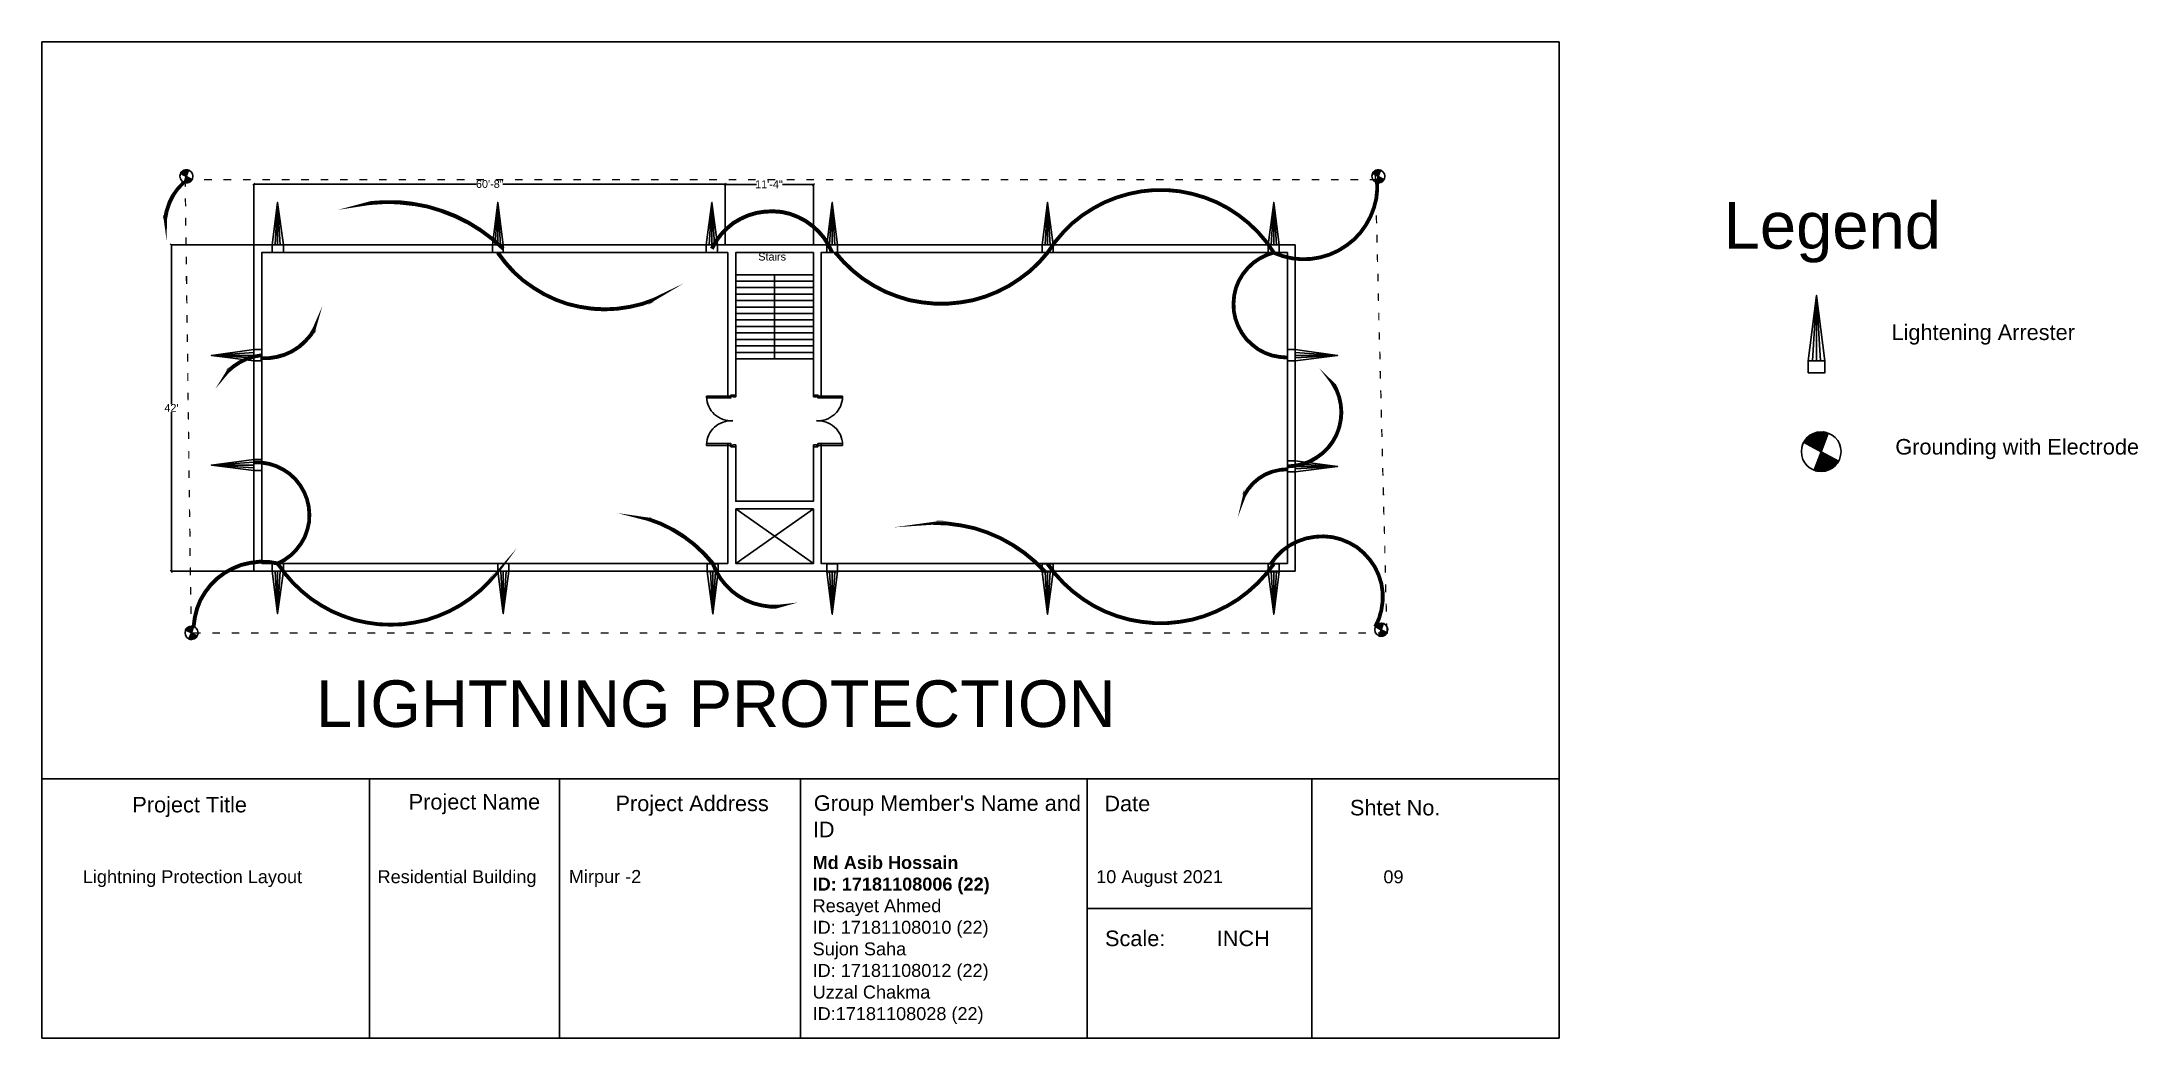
# Model space of a CAD drawing. Header units: inches. Extents: x 110 to 3347, y 451 to 1990.
import ezdxf

# ---------------------------------------------------------------- set-up
doc = ezdxf.new("R2010")
doc.units = ezdxf.units.IN
doc.header["$MEASUREMENT"] = 0
for name, color, linetype in [('PDF_0', 7, 'Continuous'), ('PDF_cabol', 5, 'Continuous'), ('PDF_Text', 7, 'Continuous')]:
    doc.layers.add(name, color=color, linetype=linetype)
for name, color, linetype, true_color in [('PDF_block', 220, 'Continuous', 0xff00bf), ('PDF_c', 7, 'Continuous', 0xaca55d), ('PDF_door', 140, 'Continuous', 0x00bfff)]:
    doc.layers.add(name, color=color, linetype=linetype, true_color=true_color)
doc.styles.add('PDF Arial', font='arial.ttf')
doc.styles.get("Standard").update_dxf_attribs({"font": 'arial.ttf'})

msp = doc.modelspace()

# ---------------------------------------------------------------- texts
at = {"insert": (1300.275710136222, 732.3342153470219), "char_height": 19.99867478405274, "width": 281.6191283599754, "attachment_point": 1}
msp.add_mtext('{\\fArial|b1|i0|c0|p34;Md Asib Hossain\\PID: 17181108006 (22)}\\PResayet Ahmed\\PID: 17181108010 (22)\\PSujon Saha\\PID: 17181108012 (22)\\PUzzal Chakma\\PID:17181108028 (22)', dxfattribs=at)
at = {"layer": 'PDF_Text', "color": 220, "true_color": 0xff00bf, "char_height": 11.99920487043164, "attachment_point": 7, "style": 'PDF Arial'}
for s, insert in [('60\'-8"', (780.2913576, 1764.024662687475)), ('11\'-4"', (1211.4276456, 1763.73936)), ("42'", (299.1824544, 1418.340402))]:
    msp.add_mtext(s, dxfattribs=dict(at, insert=insert))
at = {"layer": 'PDF_Text', "attachment_point": 7, "style": 'PDF Arial'}
for s, insert, char_height in [('Legend', (2707.1766084, 1648.506756743594), 71.99557992271758), ('Stairs', (1216.3269216, 1651.831242287476), 11.99920487043164), ('Lightening Arrester', (2966.3483088, 1522.008572616158), 23.99840974086328), ('Grounding with Electrode', (2972.22744, 1345.144709016158), 23.99840974086328), ('LIGHTNING PROTECTION', (533.3678472, 930.614539744292), 71.99557992271758), ('Project Title', (249.6997668, 792.5063762161582), 23.99840974086328), ('Project Name', (676.4267064, 796.9157246161583), 23.99840974086328), ('Project Address', (995.8595016, 794.4660866161582), 23.99840974086328), ("Group Member's Name and", (1302.0642516, 794.8589664482051), 23.99840974086328), ('Date', (1750.8379332, 801.1286737679532), 23.99840974086328), ('Shtet No.', (2130.0418956, 794.7432449749513), 23.99840974086328), ('ID', (1300.5944688, 761.3474904000001), 23.99840974086328), ('Lightning Protection Layout', (173.2710612, 684.4284325801319), 19.99867478405274), ('Residential Building', (628.4138016, 684.4284325801319), 19.99867478405274), ('Mirpur -2', (923.8401444000001, 684.7558324401708), 19.99867478405274), ('10 August 2021', (1738.0998156, 684.4284325801319), 19.99867478405274), ('09', (2181.729181612938, 689.966946879126), 19.99867478405274), ('Scale:', (1751.8177884, 592.8930737749512), 23.99840974086328), ('INCH', (1924.2723036, 592.8930737749512), 23.99840974086328)]:
    msp.add_mtext(s, dxfattribs=dict(at, insert=insert, char_height=char_height))

# ---------------------------------------------------------------- hatches: boundary and pattern name
at = {"layer": 'PDF_c', "transparency": 33554559}
for points in [[(2168.746176, 1769.6184912), (2170.7058864, 1769.6184912), (2170.2159588, 1784.3163192), (2168.2562484, 1784.3163192)], [(332.0076036, 1776.9674052), (330.0478932, 1776.9674052), (330.5378208, 1765.6990704), (332.4975312, 1766.188998)], [(332.4975312, 1748.0616768), (330.5378208, 1748.0616768), (331.0277484000001, 1735.8134868), (332.9874588, 1735.8134868)], [(342.2960832, 1775.98755), (342.2960832, 1777.9472604), (331.0277484000001, 1777.9472604), (331.0277484000001, 1775.98755)], [(372.6715944, 1775.98755), (372.6715944, 1777.9472604), (360.4234044, 1777.9472604), (360.4234044, 1775.98755)], [(402.557178, 1775.98755), (402.557178, 1777.9472604), (390.308988, 1777.9472604), (390.308988, 1775.98755)], [(432.4427616, 1775.98755), (432.4427616, 1777.9472604), (420.6844992, 1777.9472604), (420.6844992, 1775.98755)], [(462.3283452000001, 1775.98755), (462.3283452000001, 1777.9472604), (450.5700828, 1777.9472604), (450.5700828, 1775.98755)], [(492.7038564000001, 1775.98755), (492.7038564000001, 1777.9472604), (480.4556664, 1777.9472604), (480.4556664, 1775.98755)], [(522.58944, 1775.98755), (522.58944, 1777.9472604), (510.3412500000001, 1777.9472604), (510.3412500000001, 1775.98755)], [(552.4750236, 1775.98755), (552.4750236, 1777.9472604), (540.7167612000001, 1777.9472604), (540.7167612000001, 1775.98755)], [(582.3606072, 1775.98755), (582.3606072, 1777.9472604), (570.6023448000001, 1777.9472604), (570.6023448000001, 1775.98755)], [(612.7361184, 1775.98755), (612.7361184, 1777.9472604), (600.4879284000001, 1777.9472604), (600.4879284000001, 1775.98755)], [(642.621702, 1775.98755), (642.621702, 1777.9472604), (630.373512, 1777.9472604), (630.373512, 1775.98755)], [(672.5072856, 1775.98755), (672.5072856, 1777.9472604), (660.7490232, 1777.9472604), (660.7490232, 1775.98755)], [(702.3928692000001, 1775.98755), (702.3928692000001, 1777.9472604), (690.6346068, 1777.9472604), (690.6346068, 1775.98755)], [(732.7683804000001, 1775.98755), (732.7683804000001, 1777.9472604), (720.5201904, 1777.9472604), (720.5201904, 1775.98755)], [(762.6539640000001, 1775.98755), (762.6539640000001, 1777.9472604), (750.4057740000001, 1777.9472604), (750.4057740000001, 1775.98755)], [(792.5395476000001, 1775.98755), (792.5395476000001, 1777.9472604), (780.7812852000001, 1777.9472604), (780.7812852000001, 1775.98755)], [(822.4251312, 1775.98755), (822.4251312, 1777.9472604), (810.6668688000001, 1777.9472604), (810.6668688000001, 1775.98755)], [(852.3107148, 1775.98755), (852.3107148, 1777.9472604), (840.5524524000001, 1777.9472604), (840.5524524000001, 1775.98755)], [(882.686226, 1775.98755), (882.686226, 1777.9472604), (870.438036, 1777.9472604), (870.438036, 1775.98755)], [(912.5718096, 1775.98755), (912.5718096, 1777.9472604), (900.3236196, 1777.9472604), (900.3236196, 1775.98755)], [(942.4573932000001, 1775.98755), (942.4573932000001, 1777.9472604), (930.6991308, 1777.9472604), (930.6991308, 1775.98755)], [(972.3429768000001, 1775.98755), (972.3429768000001, 1777.9472604), (960.5847144, 1777.9472604), (960.5847144, 1775.98755)], [(1002.718488, 1775.98755), (1002.718488, 1777.9472604), (990.4702980000001, 1777.9472604), (990.4702980000001, 1775.98755)], [(1032.6040716, 1775.98755), (1032.6040716, 1777.9472604), (1020.3558816, 1777.9472604), (1020.3558816, 1775.98755)], [(1062.4896552, 1775.98755), (1062.4896552, 1777.9472604), (1050.7313928, 1777.9472604), (1050.7313928, 1775.98755)], [(1092.3752388, 1775.98755), (1092.3752388, 1777.9472604), (1080.6169764, 1777.9472604), (1080.6169764, 1775.98755)], [(1122.75075, 1775.98755), (1122.75075, 1777.9472604), (1110.50256, 1777.9472604), (1110.50256, 1775.98755)], [(1152.6363336, 1775.98755), (1152.6363336, 1777.9472604), (1140.3881436, 1777.9472604), (1140.3881436, 1775.98755)], [(1182.5219172, 1775.98755), (1182.5219172, 1777.9472604), (1170.7636548, 1777.9472604), (1170.7636548, 1775.98755)], [(1212.4075008, 1775.98755), (1212.4075008, 1777.9472604), (1200.6492384, 1777.9472604), (1200.6492384, 1775.98755)], [(1242.783012, 1775.98755), (1242.783012, 1777.9472604), (1230.534822, 1777.9472604), (1230.534822, 1775.98755)], [(1272.6685956, 1775.98755), (1272.6685956, 1777.9472604), (1260.4204056, 1777.9472604), (1260.4204056, 1775.98755)], [(1302.5541792, 1775.98755), (1302.5541792, 1777.9472604), (1290.3059892, 1777.9472604), (1290.3059892, 1775.98755)], [(1332.4397628, 1775.98755), (1332.4397628, 1777.9472604), (1320.6815004, 1777.9472604), (1320.6815004, 1775.98755)], [(1362.3253464, 1775.98755), (1362.3253464, 1777.9472604), (1350.567084, 1777.9472604), (1350.567084, 1775.98755)], [(1392.7008576, 1775.98755), (1392.7008576, 1777.9472604), (1380.4526676, 1777.9472604), (1380.4526676, 1775.98755)], [(1422.5864412, 1775.98755), (1422.5864412, 1777.9472604), (1410.3382512, 1777.9472604), (1410.3382512, 1775.98755)], [(1452.4720248, 1775.98755), (1452.4720248, 1777.9472604), (1440.7137624, 1777.9472604), (1440.7137624, 1775.98755)], [(1482.3576084, 1775.98755), (1482.3576084, 1777.9472604), (1470.599346, 1777.9472604), (1470.599346, 1775.98755)], [(1512.7331196, 1775.98755), (1512.7331196, 1777.9472604), (1500.4849296, 1777.9472604), (1500.4849296, 1775.98755)], [(1542.6187032, 1775.98755), (1542.6187032, 1777.9472604), (1530.3705132, 1777.9472604), (1530.3705132, 1775.98755)], [(1572.5042868, 1775.98755), (1572.5042868, 1777.9472604), (1560.7460244, 1777.9472604), (1560.7460244, 1775.98755)], [(1602.3898704, 1775.98755), (1602.3898704, 1777.9472604), (1590.631608, 1777.9472604), (1590.631608, 1775.98755)], [(1632.7653816, 1775.98755), (1632.7653816, 1777.9472604), (1620.5171916, 1777.9472604), (1620.5171916, 1775.98755)], [(1662.6509652, 1775.98755), (1662.6509652, 1777.9472604), (1650.4027752, 1777.9472604), (1650.4027752, 1775.98755)], [(1692.5365488, 1775.98755), (1692.5365488, 1777.9472604), (1680.7782864, 1777.9472604), (1680.7782864, 1775.98755)], [(1722.4221324, 1775.98755), (1722.4221324, 1777.9472604), (1710.66387, 1777.9472604), (1710.66387, 1775.98755)], [(1752.307716, 1775.98755), (1752.307716, 1777.9472604), (1740.5494536, 1777.9472604), (1740.5494536, 1775.98755)], [(1782.6832272, 1775.98755), (1782.6832272, 1777.9472604), (1770.4350372, 1777.9472604), (1770.4350372, 1775.98755)], [(1812.5688108, 1775.98755), (1812.5688108, 1777.9472604), (1800.3206208, 1777.9472604), (1800.3206208, 1775.98755)], [(1842.4543944, 1775.98755), (1842.4543944, 1777.9472604), (1830.696132, 1777.9472604), (1830.696132, 1775.98755)], [(1872.339978, 1775.98755), (1872.339978, 1777.9472604), (1860.5817156, 1777.9472604), (1860.5817156, 1775.98755)], [(1902.7154892, 1775.98755), (1902.7154892, 1777.9472604), (1890.4672992, 1777.9472604), (1890.4672992, 1775.98755)], [(1932.6010728, 1775.98755), (1932.6010728, 1777.9472604), (1920.3528828, 1777.9472604), (1920.3528828, 1775.98755)], [(1962.4866564, 1775.98755), (1962.4866564, 1777.9472604), (1950.728394, 1777.9472604), (1950.728394, 1775.98755)], [(1992.37224, 1775.98755), (1992.37224, 1777.9472604), (1980.6139776, 1777.9472604), (1980.6139776, 1775.98755)], [(2022.7477512, 1775.98755), (2022.7477512, 1777.9472604), (2010.4995612, 1777.9472604), (2010.4995612, 1775.98755)], [(2052.6333348, 1775.98755), (2052.6333348, 1777.9472604), (2040.3851448, 1777.9472604), (2040.3851448, 1775.98755)], [(2082.5189184, 1775.98755), (2082.5189184, 1777.9472604), (2070.760656, 1777.9472604), (2070.760656, 1775.98755)], [(2112.404502, 1775.98755), (2112.404502, 1777.9472604), (2100.6462396, 1777.9472604), (2100.6462396, 1775.98755)], [(2142.7800132, 1775.98755), (2142.7800132, 1777.9472604), (2130.5318232, 1777.9472604), (2130.5318232, 1775.98755)], [(2171.6857416, 1775.98755), (2171.6857416, 1777.9472604), (2160.4174068, 1777.9472604), (2160.4174068, 1775.98755)], [(2169.2361036, 1739.24298), (2171.195814, 1739.7329076), (2171.195814, 1751.49117), (2168.746176, 1751.49117)], [(332.9874588, 1718.1760932), (331.0277484000001, 1717.6861656), (331.0277484000001, 1705.9279032), (332.9874588, 1705.9279032)], [(2170.2159588, 1709.3573964), (2172.1756692, 1709.3573964), (2171.6857416, 1721.6055864), (2169.7260312, 1721.6055864)], [(333.4773864, 1687.800582), (331.5176760000001, 1687.800582), (331.5176760000001, 1676.0423196), (333.4773864, 1676.0423196)], [(2170.7058864, 1679.4718128), (2172.6655968, 1679.4718128), (2172.6655968, 1691.7200028), (2170.7058864, 1691.7200028)], [(333.967314, 1657.9149984), (332.0076036, 1657.9149984), (332.0076036, 1646.156736), (333.967314, 1646.156736)], [(2171.6857416, 1649.5862292), (2173.645452, 1649.5862292), (2173.1555244, 1661.3444916), (2171.195814, 1661.3444916)], [(334.4572416, 1628.0294148), (332.0076036, 1628.0294148), (332.4975312, 1615.7812248), (334.4572416, 1615.7812248)], [(2172.1756692, 1619.7006456), (2174.1353796, 1619.7006456), (2174.1353796, 1631.458908), (2172.1756692, 1631.458908)], [(334.4572416, 1598.1438312), (332.4975312, 1598.1438312), (332.9874588, 1585.8956412), (334.9471692, 1585.8956412)], [(2173.1555244, 1589.3251344), (2175.1152348, 1589.815062), (2174.6253072, 1601.5733244), (2172.6655968, 1601.5733244)], [(334.9471692, 1567.76832), (332.9874588, 1567.76832), (332.9874588, 1556.0100576), (335.4370968000001, 1556.0100576)], [(2173.645452, 1559.4395508), (2175.6051624, 1559.4395508), (2175.6051624, 1571.6877408), (2173.645452, 1571.6877408)], [(335.4370968000001, 1537.8827364), (333.4773864, 1537.8827364), (333.4773864, 1526.124474), (335.4370968000001, 1526.124474)], [(2174.6253072, 1529.5539672), (2176.5850176, 1529.5539672), (2176.09509, 1541.8021572), (2174.1353796, 1541.3122296)], [(335.9270244000001, 1507.9971528), (333.967314, 1507.9971528), (333.967314, 1495.7489628), (335.9270244000001, 1495.7489628)], [(2175.6051624, 1499.6683836), (2177.5648728, 1499.6683836), (2177.0749452, 1511.426646), (2175.1152348, 1511.426646)], [(336.416952, 1478.1115692), (334.4572416, 1478.1115692), (334.4572416, 1465.8633792), (336.416952, 1465.8633792)], [(2176.09509, 1469.7828), (2178.0548004, 1469.7828), (2178.0548004, 1481.5410624), (2175.6051624, 1481.5410624)], [(336.9068796, 1448.2259856), (334.4572416, 1447.736058), (334.9471692, 1435.9777956), (336.9068796, 1435.9777956)], [(2177.0749452, 1439.4072888), (2179.0346556, 1439.4072888), (2178.544728, 1451.6554788), (2176.5850176, 1451.6554788)], [(336.9068796, 1417.8504744), (334.9471692, 1417.8504744), (335.4370968000001, 1406.092212), (337.3968072, 1406.092212)], [(2177.5648728, 1409.5217052), (2179.5245832, 1409.5217052), (2179.5245832, 1421.7698952), (2177.5648728, 1421.7698952)], [(337.3968072, 1387.9648908), (335.4370968000001, 1387.9648908), (335.4370968000001, 1376.2066284), (337.8867348, 1376.2066284)], [(2178.544728, 1379.6361216), (2180.5044384, 1379.6361216), (2180.0145108, 1391.8843116), (2178.0548004, 1391.394384)], [(2179.0346556, 1349.750538), (2180.994366, 1349.750538), (2180.994366, 1361.5088004), (2179.0346556, 1361.5088004)], [(337.8867348, 1358.0793072), (335.9270244000001, 1358.0793072), (335.9270244000001, 1345.8311172), (337.8867348, 1345.8311172)], [(338.3766624, 1328.1937236), (336.416952, 1328.1937236), (336.416952, 1315.9455336), (338.3766624, 1315.9455336)], [(2180.0145108, 1319.8649544), (2181.9742212, 1319.8649544), (2181.4842936, 1331.6232168), (2179.5245832, 1331.6232168)], [(338.86659, 1297.8182124), (336.9068796, 1297.8182124), (336.9068796, 1286.05995), (338.86659, 1286.05995)], [(2180.5044384, 1289.4894432), (2182.9540764, 1289.4894432), (2182.4641488, 1301.7376332), (2180.5044384, 1301.7376332)], [(338.86659, 1267.9326288), (336.9068796, 1267.9326288), (337.3968072, 1256.1743664), (339.3565176, 1256.1743664)], [(2181.4842936, 1259.6038596), (2183.444004, 1259.6038596), (2182.9540764, 1271.8520496), (2180.994366, 1271.8520496)], [(339.3565176, 1238.0470452), (337.3968072, 1238.0470452), (337.8867348, 1225.7988552), (339.8464452000001, 1225.7988552)], [(2182.4641488, 1229.718276), (2184.4238592, 1229.718276), (2183.9339316, 1241.4765384), (2181.9742212, 1241.4765384)], [(339.8464452000001, 1208.1614616), (337.8867348, 1208.1614616), (337.8867348, 1195.9132716), (339.8464452000001, 1195.9132716)], [(2182.9540764, 1199.8326924), (2184.9137868, 1199.8326924), (2184.9137868, 1211.5909548), (2182.9540764, 1211.5909548)], [(340.3363728, 1178.275878), (338.3766624, 1177.7859504), (338.3766624, 1166.027688), (340.3363728, 1166.027688)], [(2183.9339316, 1169.4571812), (2185.893642, 1169.9471088), (2185.4037144, 1181.7053712), (2183.444004, 1181.7053712)], [(340.8263004, 1147.9003668), (338.86659, 1147.9003668), (338.86659, 1136.1421044), (340.8263004, 1136.1421044)], [(2184.4238592, 1139.5715976), (2186.3835696, 1139.5715976), (2186.3835696, 1151.8197876), (2184.4238592, 1151.8197876)], [(341.316228, 1118.0147832), (339.3565176, 1118.0147832), (339.3565176, 1106.2565208), (341.316228, 1106.2565208)], [(2185.4037144, 1109.686014), (2187.3634248, 1109.686014), (2186.8734972, 1121.934204), (2184.9137868, 1121.934204)], [(341.316228, 1088.1291996), (339.3565176, 1088.1291996), (339.8464452000001, 1076.8608648), (341.8061556, 1076.8608648)], [(340.8263004, 1077.84072), (340.8263004, 1075.8810096), (355.0342008, 1075.8810096), (355.0342008, 1077.84072)], [(373.161522, 1077.84072), (373.161522, 1075.8810096), (384.9197844, 1075.8810096), (384.9197844, 1077.84072)], [(403.0471056, 1077.84072), (403.0471056, 1075.8810096), (414.805368, 1075.8810096), (414.805368, 1077.84072)], [(432.9326892, 1077.84072), (432.9326892, 1075.8810096), (444.6909516000001, 1075.8810096), (444.6909516000001, 1077.84072)], [(462.8182728, 1077.84072), (462.8182728, 1075.8810096), (475.0664628000001, 1075.8810096), (475.0664628000001, 1077.84072)], [(492.7038564000001, 1077.84072), (492.7038564000001, 1075.8810096), (504.9520464, 1075.8810096), (504.9520464, 1077.84072)], [(523.0793676000001, 1077.84072), (523.0793676000001, 1075.8810096), (534.83763, 1075.8810096), (534.83763, 1077.84072)], [(552.9649512, 1077.84072), (552.9649512, 1075.8810096), (564.7232136, 1075.8810096), (564.7232136, 1077.84072)], [(582.8505348000001, 1077.84072), (582.8505348000001, 1075.8810096), (595.0987248, 1075.8810096), (595.0987248, 1077.84072)], [(612.7361184, 1077.84072), (612.7361184, 1075.8810096), (624.9843084, 1075.8810096), (624.9843084, 1077.84072)], [(643.1116296, 1077.84072), (643.1116296, 1075.8810096), (654.869892, 1075.8810096), (654.869892, 1077.84072)], [(672.9972132, 1077.84072), (672.9972132, 1075.8810096), (684.7554756000001, 1075.8810096), (684.7554756000001, 1077.84072)], [(702.8827968, 1077.84072), (702.8827968, 1075.8810096), (715.1309868000001, 1075.8810096), (715.1309868000001, 1077.84072)], [(732.7683804000001, 1077.84072), (732.7683804000001, 1075.8810096), (745.0165704000001, 1075.8810096), (745.0165704000001, 1077.84072)], [(763.1438916000001, 1077.84072), (763.1438916000001, 1075.8810096), (774.9021540000001, 1075.8810096), (774.9021540000001, 1077.84072)], [(793.0294752000001, 1077.84072), (793.0294752000001, 1075.8810096), (804.7877376, 1075.8810096), (804.7877376, 1077.84072)], [(822.9150588000001, 1077.84072), (822.9150588000001, 1075.8810096), (834.6733212, 1075.8810096), (834.6733212, 1077.84072)], [(852.8006424, 1077.84072), (852.8006424, 1075.8810096), (865.0488324, 1075.8810096), (865.0488324, 1077.84072)], [(882.686226, 1077.84072), (882.686226, 1075.8810096), (894.934416, 1075.8810096), (894.934416, 1077.84072)], [(913.0617372, 1077.84072), (913.0617372, 1075.8810096), (924.8199996000001, 1075.8810096), (924.8199996000001, 1077.84072)], [(942.9473208, 1077.84072), (942.9473208, 1075.8810096), (954.7055832000001, 1075.8810096), (954.7055832000001, 1077.84072)], [(972.8329044000001, 1077.84072), (972.8329044000001, 1075.8810096), (985.0810944000001, 1075.8810096), (985.0810944000001, 1077.84072)], [(1002.718488, 1077.84072), (1002.718488, 1075.8810096), (1014.966678, 1075.8810096), (1014.966678, 1077.84072)], [(1033.0939992, 1077.84072), (1033.0939992, 1075.8810096), (1044.8522616, 1075.8810096), (1044.8522616, 1077.84072)], [(1062.9795828, 1077.84072), (1062.9795828, 1075.8810096), (1074.7378452, 1075.8810096), (1074.7378452, 1077.84072)], [(1092.8651664, 1077.84072), (1092.8651664, 1075.8810096), (1105.1133564, 1075.8810096), (1105.1133564, 1077.84072)], [(1122.75075, 1077.84072), (1122.75075, 1075.8810096), (1134.99894, 1075.8810096), (1134.99894, 1077.84072)], [(1153.1262612, 1077.84072), (1153.1262612, 1075.8810096), (1164.8845236, 1075.8810096), (1164.8845236, 1077.84072)], [(1183.0118448, 1077.84072), (1183.0118448, 1075.8810096), (1194.7701072, 1075.8810096), (1194.7701072, 1077.84072)], [(1212.8974284, 1077.84072), (1212.8974284, 1075.8810096), (1225.1456184, 1075.8810096), (1225.1456184, 1077.84072)], [(1242.783012, 1077.84072), (1242.783012, 1075.8810096), (1255.031202, 1075.8810096), (1255.031202, 1077.84072)], [(1273.1585232, 1077.84072), (1273.1585232, 1075.8810096), (1284.9167856, 1075.8810096), (1284.9167856, 1077.84072)], [(1303.0441068, 1077.84072), (1303.0441068, 1075.8810096), (1314.8023692, 1075.8810096), (1314.8023692, 1077.84072)], [(1332.9296904, 1077.84072), (1332.9296904, 1075.8810096), (1344.6879528, 1075.8810096), (1344.6879528, 1077.84072)], [(1362.815274, 1077.84072), (1362.815274, 1075.8810096), (1375.063464, 1075.8810096), (1375.063464, 1077.84072)], [(1392.7008576, 1077.84072), (1392.7008576, 1075.8810096), (1404.9490476, 1075.8810096), (1404.9490476, 1077.84072)], [(1423.0763688, 1077.84072), (1423.0763688, 1075.8810096), (1434.8346312, 1075.8810096), (1434.8346312, 1077.84072)], [(1452.9619524, 1077.84072), (1452.9619524, 1075.8810096), (1464.7202148, 1075.8810096), (1464.7202148, 1077.84072)], [(1482.847536, 1077.84072), (1482.847536, 1075.8810096), (1495.095726, 1075.8810096), (1495.095726, 1077.84072)], [(1512.7331196, 1077.84072), (1512.7331196, 1075.8810096), (1524.9813096, 1075.8810096), (1524.9813096, 1077.84072)], [(1543.1086308, 1077.84072), (1543.1086308, 1075.8810096), (1554.8668932, 1075.8810096), (1554.8668932, 1077.84072)], [(1572.9942144, 1077.84072), (1572.9942144, 1075.8810096), (1584.7524768, 1075.8810096), (1584.7524768, 1077.84072)], [(1602.879798, 1077.84072), (1602.879798, 1075.8810096), (1615.127988, 1075.8810096), (1615.127988, 1077.84072)], [(1632.7653816, 1077.84072), (1632.7653816, 1075.8810096), (1645.0135716, 1075.8810096), (1645.0135716, 1077.84072)], [(1663.1408928, 1077.84072), (1663.1408928, 1075.8810096), (1674.8991552, 1075.8810096), (1674.8991552, 1077.84072)], [(1693.0264764, 1077.84072), (1693.0264764, 1075.8810096), (1704.7847388, 1075.8810096), (1704.7847388, 1077.84072)], [(1722.91206, 1077.84072), (1722.91206, 1075.8810096), (1735.16025, 1075.8810096), (1735.16025, 1077.84072)], [(1752.7976436, 1077.84072), (1752.7976436, 1075.8810096), (1765.0458336, 1075.8810096), (1765.0458336, 1077.84072)], [(1782.6832272, 1077.84072), (1782.6832272, 1075.8810096), (1794.9314172, 1075.8810096), (1794.9314172, 1077.84072)], [(1813.0587384, 1077.84072), (1813.0587384, 1075.8810096), (1824.8170008, 1075.8810096), (1824.8170008, 1077.84072)], [(1842.944322, 1077.84072), (1842.944322, 1075.8810096), (1854.7025844, 1075.8810096), (1854.7025844, 1077.84072)], [(1872.8299056, 1077.84072), (1872.8299056, 1075.8810096), (1885.0780956, 1075.8810096), (1885.0780956, 1077.84072)], [(1902.7154892, 1077.84072), (1902.7154892, 1075.8810096), (1914.9636792, 1075.8810096), (1914.9636792, 1077.84072)], [(1933.0910004, 1077.84072), (1933.0910004, 1075.8810096), (1944.8492628, 1075.8810096), (1944.8492628, 1077.84072)], [(1962.976584, 1077.84072), (1962.976584, 1075.8810096), (1974.7348464, 1075.8810096), (1974.7348464, 1077.84072)], [(1992.8621676, 1077.84072), (1992.8621676, 1075.8810096), (2005.1103576, 1075.8810096), (2005.1103576, 1077.84072)], [(2022.7477512, 1077.84072), (2022.7477512, 1075.8810096), (2034.9959412, 1075.8810096), (2034.9959412, 1077.84072)], [(2053.1232624, 1077.84072), (2053.1232624, 1075.8810096), (2064.8815248, 1075.8810096), (2064.8815248, 1077.84072)], [(2083.008846, 1077.84072), (2083.008846, 1075.8810096), (2094.7671084, 1075.8810096), (2094.7671084, 1077.84072)], [(2112.8944296, 1077.84072), (2112.8944296, 1075.8810096), (2125.1426196, 1075.8810096), (2125.1426196, 1077.84072)], [(2142.7800132, 1077.84072), (2142.7800132, 1075.8810096), (2155.0282032, 1075.8810096), (2155.0282032, 1077.84072)], [(2173.1555244, 1077.84072), (2173.1555244, 1075.8810096), (2187.3634248, 1075.8810096), (2187.3634248, 1077.84072)], [(2186.3835696, 1076.8608648), (2188.34328, 1076.8608648), (2187.8533524, 1091.5586928), (2185.893642, 1091.5586928)]]:
    msp.add_hatch(color=256, dxfattribs=at).paths.add_polyline_path(points)

# ---------------------------------------------------------------- linework, layer by layer
at = {"layer": 'PDF_0', "lineweight": 25}
for points in [[(110.0704008, 1989.5959836), (2452.904184, 1989.5959836), (2452.904184, 451.2233196), (110.0704008, 451.2233196)], [(324.6586896, 1786.2760296), (329.5579656, 1791.6652332), (324.6586896, 1786.2760296), (330.0478932, 1791.6652332)], [(328.5781104, 1784.3163192), (335.9270244000001, 1791.6652332), (328.5781104, 1784.3163192), (335.9270244000001, 1791.6652332)], [(2165.3166828, 1786.2760296), (2170.2159588, 1791.6652332), (2165.3166828, 1786.2760296), (2170.7058864, 1791.6652332)], [(1786.602648, 1172.3967468), (1895.3665752, 1172.3967468), (2045.2844208, 1172.3967468), (2045.2844208, 1676.0423196), (2033.5261584, 1676.0423196), (1594.5510288, 1676.0423196), (1301.574324, 1676.0423196), (1181.542062, 1676.0423196), (888.5653572000001, 1676.0423196), (449.5902276, 1676.0423196), (437.3420376, 1676.0423196), (437.3420376, 1172.3967468), (587.2598832000001, 1172.3967468), (696.5137380000001, 1172.3967468), (1181.542062, 1172.3967468), (1301.574324, 1172.3967468)], [(465.7578384, 1664.2840572), (482.9053044, 1664.2840572), (482.9053044, 1676.0423196), (465.7578384, 1676.0423196)], [(805.7675928000001, 1664.2840572), (822.4251312, 1664.2840572), (822.4251312, 1676.0423196), (805.7675928000001, 1676.0423196)], [(1135.9787952, 1664.2840572), (1153.1262612, 1664.2840572), (1153.1262612, 1676.0423196), (1135.9787952, 1676.0423196)], [(1322.1512832, 1664.2840572), (1338.8088216, 1664.2840572), (1338.8088216, 1676.0423196), (1322.1512832, 1676.0423196)], [(1654.8121236, 1664.2840572), (1671.469662, 1664.2840572), (1671.469662, 1676.0423196), (1654.8121236, 1676.0423196)], [(2003.6405748, 1664.2840572), (2020.7880408, 1664.2840572), (2020.7880408, 1676.0423196), (2003.6405748, 1676.0423196)], [(449.5902276, 1497.2187456), (449.5902276, 1514.3662116), (437.3420376, 1514.3662116), (437.3420376, 1497.2187456)], [(2033.5261584, 1514.3662116), (2033.5261584, 1497.2187456), (2045.2844208, 1497.2187456), (2045.2844208, 1514.3662116)], [(2837.49735, 1478.6014968), (2863.4635128, 1478.6014968), (2863.4635128, 1497.2187456), (2837.49735, 1497.2187456)], [(1169.293872, 1404.1325016), (1169.293872, 1404.6224292)], [(449.5902276, 1327.703796), (449.5902276, 1344.851262), (437.3420376, 1344.851262), (437.3420376, 1327.703796)], [(2033.5261584, 1342.8915516), (2033.5261584, 1325.7440856), (2045.2844208, 1325.7440856), (2045.2844208, 1342.8915516)], [(1181.542062, 1268.4225564), (1181.542062, 1184.1550092), (1301.574324, 1184.1550092), (1301.574324, 1268.4225564)], [(482.9053044, 1184.1550092), (465.7578384, 1184.1550092), (465.7578384, 1172.3967468), (482.9053044, 1172.3967468)], [(831.243828, 1184.1550092), (814.0963620000001, 1184.1550092), (814.0963620000001, 1172.3967468), (831.243828, 1172.3967468)], [(1154.596044, 1183.6650816), (1137.448578, 1183.6650816), (1137.448578, 1171.9068192), (1154.596044, 1171.9068192)], [(1338.8088216, 1183.6650816), (1322.1512832, 1183.6650816), (1322.1512832, 1171.4168916), (1338.8088216, 1171.4168916)], [(1671.469662, 1183.6650816), (1654.8121236, 1183.6650816), (1654.8121236, 1171.4168916), (1671.469662, 1171.4168916)], [(2020.7880408, 1183.6650816), (2003.6405748, 1183.6650816), (2003.6405748, 1171.4168916), (2020.7880408, 1171.4168916)], [(332.0076036, 1081.7601408), (336.416952, 1086.1694892), (332.0076036, 1081.7601408), (336.9068796, 1086.6594168)], [(2170.7058864, 1085.6795616), (2176.5850176, 1091.5586928), (2170.7058864, 1085.6795616), (2177.0749452, 1091.5586928)], [(2175.6051624, 1071.4716612), (2182.9540764, 1078.8205752), (2175.6051624, 1071.4716612), (2182.9540764, 1078.8205752)]]:
    msp.add_lwpolyline(points, close=True, dxfattribs=at)
for points in [[(329.068038, 1784.3163192), (336.416952, 1791.6652332), (329.068038, 1783.8263916), (336.416952, 1791.6652332), (332.9874588, 1781.8666812), (324.168762, 1786.7659572)], [(328.0881828, 1790.685378), (324.168762, 1786.7659572), (328.5781104, 1791.1753056)], [(324.168762, 1786.7659572), (329.068038, 1791.1753056), (324.168762, 1786.7659572)], [(324.168762, 1787.2558848), (327.5982552, 1790.685378)], [(324.6586896, 1787.7458124), (327.1083276000001, 1790.1954504)], [(331.0277484000001, 1792.1551608), (325.1486172, 1786.2760296), (330.5378208, 1791.6652332), (325.1486172, 1786.2760296), (331.0277484000001, 1791.6652332)], [(325.1486172, 1788.23574), (326.6184000000001, 1789.7055228)], [(325.6385448, 1785.786102), (331.5176760000001, 1792.1551608), (325.6385448, 1785.786102), (332.0076036, 1792.1551608), (325.6385448, 1785.786102), (332.0076036, 1792.1551608)], [(326.1284724, 1785.786102), (332.4975312, 1792.1551608), (326.1284724, 1785.786102), (332.9874588, 1792.1551608), (326.1284724, 1785.2961744)], [(332.9874588, 1792.1551608), (326.6184000000001, 1785.2961744), (333.4773864, 1792.1551608), (326.6184000000001, 1785.2961744), (333.4773864, 1792.1551608)], [(327.1083276000001, 1785.2961744), (333.967314, 1792.1551608), (327.1083276000001, 1785.2961744)], [(333.967314, 1792.1551608), (327.1083276000001, 1784.8062468), (334.4572416, 1792.1551608), (327.5982552, 1784.8062468), (334.4572416, 1792.1551608)], [(327.5982552, 1784.8062468), (334.9471692, 1792.1551608), (327.5982552, 1784.8062468), (334.9471692, 1791.6652332), (328.0881828, 1784.8062468)], [(328.0881828, 1784.3163192), (335.4370968000001, 1791.6652332), (328.0881828, 1784.3163192), (335.4370968000001, 1791.6652332)], [(329.068038, 1783.8263916), (336.416952, 1791.1753056), (329.068038, 1783.8263916)], [(335.4370968000001, 1788.7256676), (330.0478932, 1783.336464), (335.9270244000001, 1789.2155952), (330.0478932, 1783.336464), (335.9270244000001, 1789.7055228), (329.5579656, 1783.8263916), (336.416952, 1790.685378), (329.5579656, 1783.8263916), (335.9270244000001, 1790.1954504)], [(341.8061556, 1776.9674052), (332.9874588, 1781.8666812), (329.5579656, 1772.0681292), (337.3968072, 1779.4170432), (330.0478932, 1772.0681292), (337.3968072, 1779.4170432), (330.0478932, 1772.0681292)], [(330.5378208, 1774.5177672), (335.9270244000001, 1780.3968984), (330.0478932, 1774.5177672)], [(334.9471692, 1787.7458124), (330.5378208, 1783.336464), (335.4370968000001, 1788.23574), (330.5378208, 1783.336464), (335.4370968000001, 1787.7458124)], [(330.5378208, 1775.98755), (335.4370968000001, 1780.3968984), (330.5378208, 1775.4976224)], [(330.5378208, 1775.0076948), (335.9270244000001, 1780.3968984), (330.5378208, 1775.0076948)], [(331.0277484000001, 1782.8465364), (334.9471692, 1787.2558848), (331.0277484000001, 1782.8465364), (334.9471692, 1786.7659572)], [(334.9471692, 1786.2760296), (331.0277484000001, 1782.8465364), (334.4572416, 1786.2760296)], [(331.0277484000001, 1776.9674052), (334.9471692, 1780.886826), (331.0277484000001, 1776.4774776), (335.4370968000001, 1780.3968984), (331.0277484000001, 1775.98755)], [(331.5176760000001, 1782.8465364), (334.4572416, 1785.786102), (331.5176760000001, 1782.8465364), (334.4572416, 1785.2961744), (331.5176760000001, 1782.3566088)], [(332.0076036, 1778.437188), (334.4572416, 1780.886826), (331.5176760000001, 1778.437188)], [(331.5176760000001, 1777.9472604), (334.4572416, 1780.886826), (331.5176760000001, 1777.9472604)], [(331.5176760000001, 1777.4573328), (334.9471692, 1780.886826), (331.5176760000001, 1776.9674052)], [(333.967314, 1784.8062468), (332.0076036, 1782.3566088), (333.967314, 1784.3163192), (332.0076036, 1782.3566088), (333.967314, 1783.8263916)], [(332.4975312, 1779.9069708), (333.967314, 1781.3767536), (332.0076036, 1779.9069708)], [(332.0076036, 1779.4170432), (333.967314, 1781.3767536), (332.0076036, 1778.9271156), (334.4572416, 1781.3767536)], [(333.4773864, 1783.8263916), (332.4975312, 1782.3566088), (333.4773864, 1783.336464), (332.4975312, 1782.3566088)], [(333.4773864, 1782.8465364), (332.4975312, 1781.8666812), (333.4773864, 1782.3566088)], [(332.4975312, 1780.886826), (333.4773864, 1781.3767536), (332.4975312, 1780.3968984), (333.4773864, 1781.3767536)], [(332.9874588, 1782.3566088), (332.9874588, 1781.8666812), (332.9874588, 1781.3767536)], [(332.9874588, 1780.886826), (333.4773864, 1781.8666812)], [(2169.2361036, 1784.3163192), (2176.5850176, 1791.6652332), (2169.2361036, 1784.3163192), (2176.5850176, 1791.6652332), (2169.2361036, 1784.3163192), (2177.0749452, 1791.6652332), (2169.7260312, 1783.8263916), (2177.0749452, 1791.6652332), (2173.645452, 1781.8666812), (2164.8267552, 1786.7659572)], [(2168.746176, 1790.685378), (2164.8267552, 1786.7659572), (2169.2361036, 1791.1753056)], [(2164.8267552, 1786.7659572), (2169.7260312, 1791.1753056), (2164.8267552, 1786.7659572)], [(2164.8267552, 1787.2558848), (2168.2562484, 1790.685378)], [(2165.3166828, 1787.7458124), (2167.7663208, 1790.1954504)], [(2171.6857416, 1792.1551608), (2165.8066104, 1786.2760296), (2171.195814, 1791.6652332), (2165.8066104, 1786.2760296), (2171.6857416, 1791.6652332)], [(2165.8066104, 1785.786102), (2172.1756692, 1792.1551608), (2166.296538, 1785.786102), (2172.1756692, 1792.1551608)], [(2165.8066104, 1788.23574), (2167.2763932, 1789.7055228)], [(2166.296538, 1785.786102), (2172.6655968, 1792.1551608), (2166.296538, 1785.786102)], [(2166.7864656, 1785.786102), (2173.1555244, 1792.1551608), (2166.7864656, 1785.786102), (2173.1555244, 1792.1551608)], [(2166.7864656, 1785.2961744), (2173.645452, 1792.1551608), (2167.2763932, 1785.2961744), (2174.1353796, 1792.1551608), (2167.2763932, 1785.2961744), (2174.1353796, 1792.1551608)], [(2167.2763932, 1785.2961744), (2174.6253072, 1792.1551608), (2167.7663208, 1785.2961744)], [(2174.6253072, 1792.1551608), (2167.7663208, 1784.8062468), (2175.1152348, 1792.1551608), (2167.7663208, 1784.8062468)], [(2168.746176, 1784.8062468), (2175.6051624, 1791.6652332), (2168.2562484, 1784.8062468), (2175.1152348, 1792.1551608), (2168.2562484, 1784.8062468), (2175.6051624, 1792.1551608)], [(2168.746176, 1784.3163192), (2176.09509, 1791.6652332), (2168.746176, 1784.3163192), (2176.09509, 1791.6652332)], [(2169.7260312, 1783.8263916), (2177.0749452, 1791.1753056), (2169.7260312, 1783.8263916)], [(2176.5850176, 1789.2155952), (2170.7058864, 1783.336464), (2176.5850176, 1789.7055228), (2170.2159588, 1783.8263916), (2177.0749452, 1790.685378), (2170.2159588, 1783.8263916), (2176.5850176, 1790.1954504)], [(2182.4641488, 1776.9674052), (2173.645452, 1781.8666812), (2170.2159588, 1772.0681292), (2178.0548004, 1779.4170432), (2170.7058864, 1772.0681292), (2178.0548004, 1779.4170432), (2170.7058864, 1772.0681292), (2178.0548004, 1779.4170432)], [(2176.09509, 1789.2155952), (2170.7058864, 1783.336464), (2176.09509, 1788.7256676)], [(2170.7058864, 1783.336464), (2176.09509, 1788.23574), (2171.195814, 1783.336464), (2176.09509, 1787.7458124)], [(2170.7058864, 1774.5177672), (2176.5850176, 1780.3968984)], [(2171.195814, 1783.336464), (2175.6051624, 1787.7458124)], [(2171.195814, 1782.8465364), (2175.6051624, 1787.2558848), (2171.6857416, 1782.8465364), (2175.6051624, 1786.7659572)], [(2171.195814, 1775.98755), (2176.09509, 1780.3968984), (2171.195814, 1775.4976224)], [(2176.09509, 1780.3968984), (2171.195814, 1775.0076948), (2176.5850176, 1780.3968984), (2171.195814, 1774.5177672)], [(2175.6051624, 1786.2760296), (2171.6857416, 1782.8465364), (2175.1152348, 1786.2760296)], [(2172.1756692, 1777.4573328), (2175.6051624, 1780.886826), (2171.6857416, 1776.9674052), (2175.6051624, 1780.886826), (2171.6857416, 1776.4774776), (2176.09509, 1780.3968984), (2171.6857416, 1775.98755)], [(2172.1756692, 1782.8465364), (2175.1152348, 1785.786102), (2172.1756692, 1782.8465364), (2175.1152348, 1785.2961744)], [(2172.1756692, 1782.3566088), (2174.6253072, 1785.2961744)], [(2172.6655968, 1778.437188), (2175.1152348, 1780.886826), (2172.1756692, 1778.437188)], [(2172.1756692, 1777.9472604), (2175.1152348, 1780.886826), (2172.1756692, 1777.9472604)], [(2174.6253072, 1784.8062468), (2172.6655968, 1782.3566088), (2174.6253072, 1784.3163192), (2172.6655968, 1782.3566088), (2174.6253072, 1783.8263916)], [(2172.6655968, 1782.3566088), (2174.1353796, 1783.8263916)], [(2172.6655968, 1779.9069708), (2174.6253072, 1781.3767536), (2172.6655968, 1779.4170432)], [(2172.6655968, 1778.9271156), (2174.6253072, 1781.3767536), (2172.6655968, 1778.9271156)], [(2173.1555244, 1782.3566088), (2174.1353796, 1783.336464), (2173.1555244, 1782.3566088)], [(2174.1353796, 1782.8465364), (2173.1555244, 1781.8666812), (2173.645452, 1782.3566088), (2173.645452, 1781.8666812), (2173.645452, 1781.3767536)], [(2174.1353796, 1781.8666812), (2173.1555244, 1780.886826), (2174.1353796, 1781.3767536), (2173.1555244, 1780.3968984), (2174.1353796, 1781.3767536), (2173.1555244, 1779.9069708)], [(329.5579656, 1773.0479844), (336.416952, 1779.9069708)], [(329.5579656, 1772.5580568), (336.9068796, 1779.9069708), (329.5579656, 1772.5580568)], [(336.9068796, 1779.9069708), (329.5579656, 1772.0681292), (336.9068796, 1779.4170432)], [(330.0478932, 1774.0278396), (336.416952, 1779.9069708), (330.0478932, 1774.0278396)], [(330.0478932, 1773.537912), (336.416952, 1779.9069708), (330.0478932, 1773.0479844)], [(331.0277484000001, 1771.5782016), (338.3766624, 1778.9271156), (331.0277484000001, 1771.5782016), (337.8867348, 1778.9271156), (330.5378208, 1772.0681292), (337.8867348, 1779.4170432), (330.5378208, 1772.0681292), (337.8867348, 1779.4170432)], [(331.5176760000001, 1771.5782016), (338.3766624, 1778.9271156), (331.5176760000001, 1771.5782016), (338.86659, 1778.9271156), (332.0076036, 1771.5782016), (338.86659, 1778.437188), (332.0076036, 1771.5782016)], [(332.4975312, 1771.5782016), (339.3565176, 1778.437188), (332.4975312, 1771.5782016), (339.3565176, 1778.437188), (332.9874588, 1771.5782016), (339.8464452000001, 1778.437188), (332.9874588, 1771.5782016)], [(333.4773864, 1771.5782016), (339.8464452000001, 1777.9472604), (333.4773864, 1771.5782016), (339.8464452000001, 1777.9472604)], [(333.967314, 1771.5782016), (340.3363728, 1777.9472604), (333.967314, 1771.5782016)], [(334.4572416, 1771.5782016), (340.3363728, 1777.9472604), (334.4572416, 1771.5782016), (340.8263004, 1777.9472604)], [(334.9471692, 1771.5782016), (340.8263004, 1777.4573328), (334.9471692, 1771.5782016)], [(340.8263004, 1777.4573328), (335.4370968000001, 1772.0681292), (341.316228, 1777.4573328), (335.9270244000001, 1772.0681292), (341.316228, 1777.4573328), (336.416952, 1772.0681292), (341.8061556, 1777.4573328)], [(336.9068796, 1772.5580568), (341.8061556, 1776.9674052), (337.3968072, 1772.5580568), (341.8061556, 1776.9674052), (337.8867348, 1773.0479844)], [(338.3766624, 1773.0479844), (341.8061556, 1776.4774776)], [(338.86659, 1773.537912), (341.316228, 1775.98755)], [(339.3565176, 1774.0278396), (340.8263004, 1775.4976224)], [(2170.2159588, 1773.0479844), (2177.0749452, 1779.9069708), (2170.2159588, 1773.0479844)], [(2170.2159588, 1772.5580568), (2177.5648728, 1779.9069708), (2170.2159588, 1772.5580568)], [(2177.5648728, 1779.9069708), (2170.2159588, 1772.0681292), (2177.5648728, 1779.4170432)], [(2176.5850176, 1779.9069708), (2170.7058864, 1774.0278396), (2177.0749452, 1779.9069708), (2170.7058864, 1773.537912)], [(2171.195814, 1772.0681292), (2178.544728, 1779.4170432), (2171.195814, 1772.0681292), (2178.544728, 1778.9271156), (2171.6857416, 1771.5782016), (2179.0346556, 1778.9271156), (2171.6857416, 1771.5782016), (2179.0346556, 1778.9271156), (2172.1756692, 1771.5782016), (2179.5245832, 1778.9271156), (2172.1756692, 1771.5782016)], [(2172.6655968, 1771.5782016), (2179.5245832, 1778.437188), (2172.6655968, 1771.5782016), (2180.0145108, 1778.437188), (2173.1555244, 1771.5782016), (2180.0145108, 1778.437188), (2173.1555244, 1771.5782016)], [(2180.0145108, 1778.437188), (2173.645452, 1771.5782016), (2180.5044384, 1778.437188)], [(2174.1353796, 1771.5782016), (2180.5044384, 1777.9472604), (2174.1353796, 1771.5782016), (2180.5044384, 1777.9472604)], [(2174.6253072, 1771.5782016), (2180.994366, 1777.9472604), (2174.6253072, 1771.5782016), (2180.994366, 1777.9472604), (2175.1152348, 1771.5782016), (2181.4842936, 1777.9472604)], [(2175.6051624, 1771.5782016), (2181.4842936, 1777.4573328), (2175.6051624, 1771.5782016)], [(2176.09509, 1772.0681292), (2181.4842936, 1777.4573328), (2176.09509, 1772.0681292)], [(2176.5850176, 1772.0681292), (2181.9742212, 1777.4573328), (2176.5850176, 1772.0681292)], [(2177.0749452, 1772.0681292), (2181.9742212, 1777.4573328), (2177.0749452, 1772.0681292)], [(2177.5648728, 1772.5580568), (2182.4641488, 1776.9674052), (2177.5648728, 1772.5580568)], [(2178.0548004, 1772.5580568), (2182.4641488, 1776.9674052), (2178.544728, 1773.0479844)], [(2179.0346556, 1773.0479844), (2182.4641488, 1776.4774776)], [(2179.5245832, 1773.537912), (2181.9742212, 1775.98755)], [(2180.0145108, 1774.0278396), (2181.4842936, 1775.4976224)], [(474.0866076, 1676.0423196), (474.0866076, 1741.692618), (482.9053044, 1676.0423196), (465.7578384, 1676.0423196), (474.0866076, 1741.692618), (470.1671868, 1676.0423196)], [(474.0866076, 1741.692618), (478.0060284, 1676.0423196)], [(814.0963620000001, 1676.0423196), (814.0963620000001, 1741.692618), (822.4251312, 1676.0423196), (805.7675928000001, 1676.0423196), (814.0963620000001, 1741.692618), (810.1769412000001, 1676.0423196)], [(814.0963620000001, 1741.692618), (818.0157828, 1676.0423196)], [(1144.797492, 1676.0423196), (1144.797492, 1741.692618), (1153.1262612, 1676.0423196), (1135.9787952, 1676.0423196), (1144.797492, 1741.692618), (1140.3881436, 1676.0423196)], [(1144.797492, 1741.692618), (1148.7169128, 1676.0423196)], [(1330.4800524, 1676.0423196), (1330.4800524, 1741.692618), (1338.8088216, 1676.0423196), (1322.1512832, 1676.0423196), (1330.4800524, 1741.692618), (1326.5606316, 1676.0423196)], [(1330.4800524, 1741.692618), (1334.3994732, 1676.0423196)], [(1663.1408928, 1676.0423196), (1663.1408928, 1741.692618), (1671.469662, 1676.0423196), (1654.8121236, 1676.0423196), (1663.1408928, 1741.692618), (1659.221472, 1676.0423196)], [(1663.1408928, 1741.692618), (1667.0603136, 1676.0423196)], [(2012.4592716, 1676.0423196), (2012.4592716, 1741.692618), (2020.7880408, 1676.0423196), (2003.6405748, 1676.0423196), (2012.4592716, 1741.692618), (2008.5398508, 1676.0423196)], [(2012.4592716, 1741.692618), (2016.3786924, 1676.0423196)], [(1015.4566056, 1664.2840572), (991.4501532, 1664.2840572), (984.5911668000001, 1664.2840572), (977.7321804000001, 1664.2840572), (970.3832664, 1664.2840572), (526.5088608, 1664.2840572), (449.5902276, 1664.2840572), (449.5902276, 1611.3718764), (449.5902276, 1664.2840572)], [(1169.293872, 1439.8972164), (1169.293872, 1483.0108452), (1169.293872, 1664.2840572), (991.4501532, 1664.2840572)], [(1301.574324, 1441.3669992), (1301.574324, 1664.2840572), (1181.542062, 1664.2840572), (1181.542062, 1441.3669992)], [(1313.3325864, 1439.8972164), (1313.3325864, 1476.1518588), (1313.3325864, 1483.0108452), (1313.3325864, 1664.2840572), (1491.1763052, 1664.2840572)], [(1467.1698528, 1664.2840572), (1491.1763052, 1664.2840572), (1498.0352916, 1664.2840572), (1505.3842056, 1664.2840572), (1512.243192, 1664.2840572), (1594.5510288, 1664.2840572), (1956.6075252, 1664.2840572), (2033.5261584, 1664.2840572), (2033.5261584, 1611.3718764), (2033.5261584, 1664.2840572), (2033.5261584, 1611.3718764), (2033.5261584, 1604.0229624), (2033.5261584, 1597.163976)], [(1301.574324, 1629.9891252), (1181.542062, 1629.9891252)], [(1301.574324, 1620.1905732), (1181.542062, 1620.1905732)], [(1241.3132292, 1500.1583112), (1241.3132292, 1629.9891252)], [(449.5902276, 1611.3718764), (449.5902276, 1604.0229624), (449.5902276, 1597.163976), (449.5902276, 1261.0736424)], [(1301.574324, 1610.3920212), (1181.542062, 1610.3920212)], [(1301.574324, 1600.1035416), (1181.542062, 1600.1035416)], [(1301.574324, 1590.3049896), (1181.542062, 1590.3049896)], [(2033.5261584, 1448.2259856), (2033.5261584, 1597.163976), (2033.5261584, 1407.0720672), (2033.5261584, 1261.0736424), (2033.5261584, 1184.1550092), (1944.3593352, 1184.1550092), (1937.5003488, 1184.1550092), (1895.3665752, 1184.1550092), (1541.638848, 1184.1550092), (1313.3325864, 1184.1550092), (1313.3325864, 1323.2944476), (1313.3325864, 1330.153434), (1313.3325864, 1369.347642)], [(2850.7253952, 1497.2187456), (2850.7253952, 1598.1438312), (2863.4635128, 1497.2187456), (2837.49735, 1497.2187456), (2850.7253952, 1598.1438312), (2844.3563364, 1497.2187456)], [(2850.7253952, 1598.1438312), (2856.6045264, 1497.2187456)], [(1301.574324, 1580.01651), (1181.542062, 1580.01651)], [(1301.574324, 1570.217958), (1181.542062, 1570.217958)], [(1301.574324, 1560.419406), (1181.542062, 1560.419406)], [(1301.574324, 1550.1309264), (1181.542062, 1550.1309264)], [(1301.574324, 1540.3323744), (1181.542062, 1540.3323744)], [(1301.574324, 1530.0438948), (1181.542062, 1530.0438948)], [(437.3420376, 1505.5475148), (371.6917392, 1505.5475148), (437.3420376, 1514.3662116), (437.3420376, 1497.2187456), (371.6917392, 1505.5475148), (437.3420376, 1501.628094)], [(371.6917392, 1505.5475148), (437.3420376, 1509.9568632)], [(1301.574324, 1520.2453428), (1181.542062, 1520.2453428)], [(1301.574324, 1509.9568632), (1181.542062, 1509.9568632)], [(1301.574324, 1500.1583112), (1181.542062, 1500.1583112)], [(2045.2844208, 1505.5475148), (2110.9347192, 1505.5475148), (2045.2844208, 1497.2187456), (2045.2844208, 1514.3662116), (2110.9347192, 1505.5475148), (2045.2844208, 1509.9568632)], [(2110.9347192, 1505.5475148), (2045.2844208, 1501.628094)], [(1313.3325864, 1404.1325016), (1313.3325864, 1404.6224292)], [(449.5902276, 1184.1550092), (449.5902276, 1261.0736424), (449.5902276, 1184.1550092), (538.2671232, 1184.1550092), (545.6160372, 1184.1550092), (594.6087972, 1184.1550092), (689.1648240000001, 1184.1550092), (941.4775380000001, 1184.1550092), (1169.293872, 1184.1550092), (1169.293872, 1323.2944476), (1169.293872, 1330.153434), (1169.293872, 1369.347642), (1169.293872, 1364.448366)], [(1181.542062, 1330.153434), (1181.542062, 1367.3879316)], [(1301.574324, 1330.153434), (1301.574324, 1367.3879316)], [(2868.3627888, 1385.5152528), (2857.5843816, 1356.6095244), (2830.6383636, 1371.3073524), (2842.8865536, 1384.04547)], [(2843.8664088, 1384.5353976), (2831.1282912, 1371.3073524), (2844.846264, 1385.0253252)], [(2831.1282912, 1372.2872076), (2841.9066984, 1383.0656148)], [(2831.6182188, 1370.8174248), (2845.8261192, 1385.5152528)], [(2832.1081464, 1370.3274972), (2847.7858296, 1386.0051804)], [(2832.1081464, 1370.8174248), (2846.8059744, 1385.5152528)], [(2832.1081464, 1373.7569904), (2840.4369156, 1382.5756872)], [(2832.598074, 1370.3274972), (2848.2757572, 1386.0051804)], [(2833.0880016, 1370.3274972), (2849.2556124, 1386.495108)], [(2833.0880016, 1369.8375696), (2849.74554, 1386.495108)], [(2833.5779292, 1369.8375696), (2850.7253952, 1386.9850356)], [(2833.5779292, 1375.7167008), (2838.4772052, 1381.1059044)], [(2834.0678568, 1369.8375696), (2851.2153228, 1386.9850356)], [(2852.195178, 1386.9850356), (2834.5577844, 1369.347642), (2852.6851056, 1386.9850356)], [(2835.047712, 1368.8577144), (2853.1750332, 1387.4749632)], [(2853.6649608, 1387.4749632), (2835.5376396, 1368.8577144), (2854.644816, 1387.4749632)], [(2836.0275672, 1368.3677868), (2855.1347436, 1387.4749632)], [(2855.6246712, 1387.4749632), (2836.5174948, 1368.3677868), (2856.1145988, 1387.4749632)], [(2837.0074224, 1367.8778592), (2856.6045264, 1387.4749632)], [(2837.49735, 1367.8778592), (2857.094454, 1387.4749632)], [(2857.5843816, 1387.4749632), (2837.9872776, 1367.3879316), (2858.0743092, 1387.4749632)], [(2838.4772052, 1367.3879316), (2858.5642368, 1387.4749632)], [(2859.544092, 1387.4749632), (2838.9671328, 1366.898004), (2860.0340196, 1387.4749632)], [(2839.4570604, 1366.4080764), (2860.5239472, 1387.4749632)], [(2839.946988, 1366.4080764), (2861.0138748, 1387.4749632), (2839.946988, 1366.4080764)], [(2840.4369156, 1365.9181488), (2861.5038024, 1387.4749632)], [(2840.9268432, 1365.9181488), (2861.99373, 1386.9850356)], [(2841.4167708, 1365.9181488), (2862.4836576, 1386.9850356)], [(2841.4167708, 1365.4282212), (2862.9735852, 1386.9850356)], [(2841.9066984, 1365.4282212), (2863.4635128, 1386.9850356)], [(2863.9534404, 1386.9850356), (2842.396626, 1364.9382936), (2864.443368, 1386.9850356)], [(2842.8865536, 1364.9382936), (2864.9332956, 1386.495108)], [(2865.4232232, 1386.495108), (2843.3764812, 1364.448366), (2865.9131508, 1386.495108), (2843.8664088, 1363.9584384)], [(2844.3563364, 1363.9584384), (2866.4030784, 1386.0051804)], [(2844.846264, 1363.9584384), (2866.893006, 1386.0051804)], [(2844.846264, 1363.4685108), (2867.3829336, 1386.0051804)], [(2845.3361916, 1363.4685108), (2867.8728612, 1386.0051804)], [(2845.8261192, 1363.4685108), (2867.8728612, 1385.5152528)], [(2845.8261192, 1362.9785832), (2868.3627888, 1385.0253252)], [(2846.3160468, 1362.9785832), (2867.8728612, 1384.5353976)], [(2867.3829336, 1383.5555424), (2846.8059744, 1362.4886556), (2867.3829336, 1382.5756872)], [(2847.295902, 1362.4886556), (2866.893006, 1381.595832)], [(2847.7858296, 1361.998728), (2866.4030784, 1381.1059044)], [(2866.4030784, 1380.1260492), (2848.2757572, 1361.998728), (2865.9131508, 1379.146194)], [(2848.7656848, 1361.5088004), (2865.4232232, 1378.6562664)], [(2849.2556124, 1361.5088004), (2865.4232232, 1377.6764112)], [(2849.2556124, 1361.0188728), (2864.9332956, 1376.696556)], [(2849.74554, 1361.0188728), (2864.443368, 1375.7167008)], [(2850.2354676, 1361.0188728), (2864.443368, 1375.2267732)], [(2850.2354676, 1360.5289452), (2863.9534404, 1374.246918)], [(2850.7253952, 1360.5289452), (2863.4635128, 1373.2670628)], [(2851.2153228, 1360.0390176), (2863.4635128, 1372.2872076)], [(2862.9735852, 1371.79728), (2851.7052504, 1360.0390176), (2862.9735852, 1370.8174248)], [(2852.195178, 1359.54909), (2862.4836576, 1369.8375696)], [(2861.99373, 1368.8577144), (2852.6851056, 1359.54909), (2861.99373, 1368.3677868)], [(2853.1750332, 1359.0591624), (2861.5038024, 1367.3879316)], [(2853.6649608, 1359.0591624), (2861.0138748, 1366.4080764)], [(2853.6649608, 1358.5692348), (2861.0138748, 1365.9181488)], [(2854.1548884, 1358.5692348), (2860.5239472, 1364.9382936)], [(2854.644816, 1358.5692348), (2860.0340196, 1363.9584384)], [(2860.0340196, 1362.9785832), (2855.1347436, 1358.0793072), (2859.544092, 1362.4886556)], [(2855.6246712, 1358.0793072), (2859.0541644, 1361.5088004)], [(2859.0541644, 1360.5289452), (2856.1145988, 1357.5893796), (2858.5642368, 1359.54909)], [(437.3420376, 1336.0325652), (371.6917392, 1336.0325652), (437.3420376, 1344.851262), (437.3420376, 1327.703796), (371.6917392, 1336.0325652), (437.3420376, 1332.1131444)], [(371.6917392, 1336.0325652), (437.3420376, 1340.4419136)], [(1181.542062, 1323.2944476), (1181.542062, 1330.153434), (1181.542062, 1318.3951716), (1181.542062, 1280.1808188), (1301.574324, 1280.1808188), (1301.574324, 1318.3951716), (1301.574324, 1330.153434), (1301.574324, 1323.2944476)], [(2045.2844208, 1334.0728548), (2110.9347192, 1334.0728548), (2045.2844208, 1325.7440856), (2045.2844208, 1342.8915516), (2110.9347192, 1334.0728548), (2045.2844208, 1337.9922756)], [(2110.9347192, 1334.0728548), (2045.2844208, 1330.153434)], [(2872.2822096, 1329.6635064), (2884.5303996, 1342.401624), (2857.5843816, 1356.6095244), (2846.8059744, 1328.1937236), (2869.342644, 1350.2404656)], [(2847.295902, 1329.1735788), (2868.8527164, 1350.7303932), (2846.8059744, 1328.6836512)], [(2847.295902, 1327.703796), (2869.8325716, 1350.2404656)], [(2848.2757572, 1332.1131444), (2867.8728612, 1351.2203208), (2847.7858296, 1331.1332892)], [(2847.7858296, 1330.153434), (2868.3627888, 1350.7303932)], [(2847.7858296, 1327.703796), (2870.3224992, 1350.2404656)], [(2848.2757572, 1327.703796), (2870.3224992, 1349.750538)], [(2848.7656848, 1333.5829272), (2866.893006, 1351.7102484)], [(2848.7656848, 1332.603072), (2867.3829336, 1351.7102484)], [(2870.8124268, 1349.750538), (2848.7656848, 1327.2138684), (2871.3023544, 1349.2606104), (2849.2556124, 1327.2138684)], [(2849.2556124, 1335.05271), (2866.4030784, 1352.200176)], [(2849.2556124, 1334.5627824), (2866.4030784, 1351.7102484)], [(2849.74554, 1336.0325652), (2865.9131508, 1352.200176)], [(2849.74554, 1327.2138684), (2871.792282, 1349.2606104)], [(2850.2354676, 1337.9922756), (2865.4232232, 1352.6901036), (2850.2354676, 1337.0124204)], [(2850.2354676, 1326.7239408), (2872.2822096, 1348.7706828), (2850.7253952, 1326.7239408)], [(2850.7253952, 1338.4822032), (2864.9332956, 1352.6901036)], [(2851.2153228, 1340.4419136), (2864.443368, 1353.1800312), (2851.2153228, 1339.4620584)], [(2851.2153228, 1326.7239408), (2872.7721372, 1348.7706828)], [(2851.7052504, 1341.4217688), (2863.9534404, 1353.1800312)], [(2873.2620648, 1348.2807552), (2851.7052504, 1326.7239408), (2873.7519924, 1348.2807552)], [(2852.195178, 1342.8915516), (2862.9735852, 1353.6699588)], [(2852.195178, 1341.9116964), (2863.4635128, 1353.6699588)], [(2852.195178, 1326.7239408), (2873.7519924, 1347.7908276)], [(2852.6851056, 1343.8714068), (2862.9735852, 1354.1598864)], [(2852.6851056, 1326.2340132), (2874.24192, 1347.7908276)], [(2853.1750332, 1345.3411896), (2861.99373, 1354.1598864)], [(2853.1750332, 1344.3613344), (2862.4836576, 1354.1598864)], [(2853.1750332, 1326.2340132), (2874.7318476, 1347.7908276)], [(2853.6649608, 1347.3009), (2861.5038024, 1354.649814)], [(2853.6649608, 1346.3210448), (2861.99373, 1354.649814)], [(2853.6649608, 1326.2340132), (2874.7318476, 1347.3009)], [(2854.1548884, 1347.7908276), (2861.0138748, 1354.649814)], [(2854.1548884, 1326.2340132), (2875.2217752, 1347.3009)], [(2854.644816, 1349.750538), (2860.5239472, 1355.1397416)], [(2854.644816, 1348.7706828), (2861.0138748, 1355.1397416)], [(2854.644816, 1326.2340132), (2875.7117028, 1347.3009)], [(2855.1347436, 1350.2404656), (2860.0340196, 1355.6296692)], [(2855.1347436, 1326.2340132), (2875.7117028, 1346.8109724)], [(2855.6246712, 1352.200176), (2859.544092, 1355.6296692), (2855.6246712, 1351.2203208)], [(2855.6246712, 1326.2340132), (2876.2016304, 1346.8109724)], [(2856.1145988, 1353.1800312), (2859.0541644, 1356.1195968)], [(2856.1145988, 1326.2340132), (2876.691558, 1346.3210448)], [(2856.6045264, 1357.099452), (2858.0743092, 1359.0591624)], [(2856.6045264, 1354.649814), (2858.5642368, 1356.1195968), (2856.6045264, 1353.6699588)], [(2856.6045264, 1326.2340132), (2877.1814856, 1346.3210448), (2857.094454, 1326.2340132)], [(2858.0743092, 1358.0793072), (2857.094454, 1357.099452), (2857.5843816, 1357.099452)], [(2857.094454, 1356.1195968), (2857.5843816, 1356.6095244)], [(2857.094454, 1355.6296692), (2858.0743092, 1356.6095244)], [(2857.5843816, 1326.2340132), (2877.6714132, 1345.8311172)], [(2858.5642368, 1326.2340132), (2878.1613408, 1345.8311172)], [(2859.0541644, 1326.2340132), (2878.1613408, 1345.3411896)], [(2859.544092, 1326.2340132), (2878.6512684, 1345.3411896)], [(2860.0340196, 1326.2340132), (2879.141196, 1345.3411896)], [(2860.5239472, 1326.2340132), (2879.141196, 1344.851262)], [(2861.0138748, 1326.2340132), (2879.6311236, 1344.851262)], [(2861.99373, 1326.2340132), (2880.1210512, 1344.851262)], [(2862.4836576, 1326.7239408), (2880.6109788, 1344.3613344), (2862.9735852, 1326.7239408)], [(2863.9534404, 1326.7239408), (2881.1009064, 1343.8714068)], [(2864.443368, 1326.7239408), (2881.590834, 1343.8714068), (2864.9332956, 1327.2138684)], [(2865.9131508, 1327.2138684), (2882.0807616, 1343.3814792)], [(2866.4030784, 1327.703796), (2882.5706892, 1343.3814792)], [(2867.3829336, 1327.703796), (2883.0606168, 1343.3814792)], [(2868.3627888, 1328.1937236), (2883.0606168, 1342.8915516)], [(2868.8527164, 1328.1937236), (2883.5505444, 1342.8915516)], [(2869.8325716, 1328.6836512), (2884.040472, 1342.401624), (2870.8124268, 1329.1735788)], [(2873.2620648, 1330.6433616), (2884.040472, 1340.9318412)], [(2874.7318476, 1331.6232168), (2883.0606168, 1339.4620584)], [(2876.691558, 1333.0929996), (2881.590834, 1337.502348)], [(1181.542062, 1184.1550092), (1301.574324, 1268.4225564)], [(1301.574324, 1184.1550092), (1181.542062, 1268.4225564)], [(474.0866076, 1172.3967468), (474.0866076, 1106.7464484), (465.7578384, 1172.3967468), (482.9053044, 1172.3967468), (474.0866076, 1106.7464484), (478.0060284, 1172.3967468)], [(474.0866076, 1106.7464484), (470.1671868, 1172.3967468)], [(689.1648240000001, 1184.1550092), (689.1648240000001, 1184.1550092)], [(822.4251312, 1172.3967468), (822.4251312, 1106.7464484), (814.0963620000001, 1172.3967468), (831.243828, 1172.3967468), (822.4251312, 1106.7464484), (826.8344796, 1172.3967468)], [(822.4251312, 1106.7464484), (818.5057104000001, 1172.3967468)], [(1146.2672748, 1171.9068192), (1146.2672748, 1106.2565208), (1137.448578, 1171.9068192), (1154.596044, 1171.9068192), (1146.2672748, 1106.2565208), (1150.1866956, 1171.9068192)], [(1146.2672748, 1106.2565208), (1142.347854, 1171.9068192)], [(1330.4800524, 1171.4168916), (1330.4800524, 1105.7665932), (1322.1512832, 1171.4168916), (1338.8088216, 1171.4168916), (1330.4800524, 1105.7665932), (1334.3994732, 1171.4168916)], [(1330.4800524, 1105.7665932), (1326.5606316, 1171.4168916)], [(1663.1408928, 1171.4168916), (1663.1408928, 1105.7665932), (1654.8121236, 1171.4168916), (1671.469662, 1171.4168916), (1663.1408928, 1105.7665932), (1667.0603136, 1171.4168916)], [(1663.1408928, 1105.7665932), (1659.221472, 1171.4168916)], [(2012.4592716, 1171.4168916), (2012.4592716, 1105.7665932), (2003.6405748, 1171.4168916), (2020.7880408, 1171.4168916), (2012.4592716, 1105.7665932), (2016.3786924, 1171.4168916)], [(2012.4592716, 1105.7665932), (2008.5398508, 1171.4168916)], [(344.2557936000001, 1086.6594168), (340.8263004, 1076.8608648), (331.5176760000001, 1081.7601408), (335.9270244000001, 1086.1694892)], [(332.0076036, 1082.739996), (334.9471692, 1085.6795616)], [(332.0076036, 1082.2500684), (335.4370968000001, 1085.6795616)], [(337.3968072, 1086.6594168), (332.4975312, 1081.2702132), (337.8867348, 1086.6594168), (332.4975312, 1081.2702132), (338.3766624, 1086.6594168)], [(332.4975312, 1083.2299236), (334.4572416, 1085.189634)], [(338.3766624, 1087.1493444), (332.9874588, 1081.2702132), (338.86659, 1087.1493444), (332.9874588, 1081.2702132), (338.86659, 1087.1493444)], [(332.9874588, 1080.7802856), (339.3565176, 1087.1493444), (333.4773864, 1080.7802856), (339.8464452000001, 1087.1493444), (333.4773864, 1080.7802856), (339.8464452000001, 1087.1493444)], [(333.967314, 1080.7802856), (340.3363728, 1087.1493444), (333.967314, 1080.7802856), (340.8263004, 1087.1493444), (333.967314, 1080.290358)], [(340.8263004, 1087.1493444), (334.4572416, 1080.290358), (341.316228, 1087.1493444), (334.4572416, 1080.290358), (341.316228, 1087.1493444)], [(334.4572416, 1080.290358), (341.8061556, 1087.1493444), (334.9471692, 1080.290358), (341.8061556, 1087.1493444)], [(334.9471692, 1079.8004304), (342.2960832, 1087.1493444), (334.9471692, 1079.8004304)], [(342.2960832, 1087.1493444), (335.4370968000001, 1079.8004304), (342.7860108, 1087.1493444), (335.4370968000001, 1079.8004304), (342.7860108, 1087.1493444), (335.9270244000001, 1079.8004304), (343.2759384, 1086.6594168), (335.9270244000001, 1079.3105028), (343.2759384, 1086.6594168)], [(336.416952, 1079.3105028), (343.765866, 1086.6594168), (336.416952, 1079.3105028), (343.765866, 1086.6594168), (336.416952, 1079.3105028), (344.2557936000001, 1086.6594168), (336.9068796, 1079.3105028)], [(336.9068796, 1078.8205752), (344.2557936000001, 1086.1694892), (336.9068796, 1078.8205752), (344.2557936000001, 1085.6795616)], [(345.7255764, 1068.042168), (349.6449972, 1071.9615888), (340.8263004, 1076.8608648), (336.9068796, 1067.5522404)], [(343.765866, 1085.6795616), (337.3968072, 1078.8205752), (343.765866, 1085.189634), (337.3968072, 1078.8205752), (343.765866, 1084.6997064)], [(337.3968072, 1068.5320956), (344.2557936000001, 1074.9011544), (337.3968072, 1068.5320956)], [(337.3968072, 1068.042168), (344.2557936000001, 1074.9011544), (337.3968072, 1067.5522404), (344.7457212, 1074.9011544), (337.3968072, 1067.0623128), (344.7457212, 1074.9011544), (337.3968072, 1067.0623128), (345.2356488, 1074.4112268), (337.8867348, 1067.0623128), (345.2356488, 1074.4112268), (337.8867348, 1067.0623128), (345.2356488, 1074.4112268)], [(337.8867348, 1078.8205752), (343.2759384, 1084.2097788), (337.8867348, 1078.3306476), (343.2759384, 1083.7198512), (337.8867348, 1078.3306476), (343.2759384, 1083.2299236)], [(343.2759384, 1075.8810096), (338.3766624, 1070.9817336), (343.2759384, 1075.391082), (338.3766624, 1070.491806), (343.2759384, 1075.391082), (337.8867348, 1070.0018784)], [(337.8867348, 1069.5119508), (343.765866, 1075.391082), (337.8867348, 1069.5119508)], [(337.8867348, 1069.0220232), (343.765866, 1075.391082), (337.8867348, 1069.0220232)], [(342.7860108, 1083.2299236), (338.3766624, 1078.3306476), (342.7860108, 1082.739996)], [(338.3766624, 1078.3306476), (342.7860108, 1082.2500684), (338.3766624, 1077.84072)], [(338.3766624, 1067.0623128), (345.7255764, 1074.4112268), (338.3766624, 1067.0623128), (345.7255764, 1074.4112268)], [(342.7860108, 1081.7601408), (338.86659, 1077.84072), (342.2960832, 1081.7601408)], [(342.2960832, 1081.2702132), (338.86659, 1077.84072), (342.2960832, 1080.7802856), (339.3565176, 1077.84072), (341.8061556, 1080.290358), (339.3565176, 1077.84072)], [(342.2960832, 1075.8810096), (338.86659, 1072.4515164), (342.7860108, 1075.8810096), (338.86659, 1071.9615888)], [(338.86659, 1071.4716612), (342.7860108, 1075.8810096), (338.86659, 1071.4716612)], [(345.7255764, 1073.9212992), (338.86659, 1067.0623128), (346.215504, 1073.9212992), (338.86659, 1067.0623128)], [(339.3565176, 1077.3507924), (341.8061556, 1079.8004304), (339.8464452000001, 1077.3507924), (341.8061556, 1079.3105028)], [(339.3565176, 1073.9212992), (341.8061556, 1076.3709372), (339.3565176, 1073.9212992)], [(339.3565176, 1073.4313716), (342.2960832, 1076.3709372)], [(339.3565176, 1072.941444), (342.2960832, 1075.8810096), (339.3565176, 1072.941444)], [(339.3565176, 1066.5723852), (346.215504, 1073.9212992), (339.3565176, 1066.5723852), (346.7054316, 1073.9212992), (339.8464452000001, 1066.5723852), (346.7054316, 1073.4313716), (339.8464452000001, 1066.5723852)], [(339.8464452000001, 1077.3507924), (341.316228, 1078.8205752), (339.8464452000001, 1077.3507924), (341.316228, 1078.3306476), (340.3363728, 1077.3507924), (340.8263004, 1077.84072), (340.3363728, 1076.8608648), (340.8263004, 1077.3507924)], [(340.3363728, 1075.391082), (341.316228, 1076.3709372), (339.8464452000001, 1074.9011544), (341.316228, 1076.3709372)], [(339.8464452000001, 1074.4112268), (341.8061556, 1076.3709372), (339.8464452000001, 1074.4112268)], [(340.8263004, 1076.8608648), (340.3363728, 1076.3709372), (340.8263004, 1076.8608648)], [(340.3363728, 1075.8810096), (341.316228, 1076.8608648), (340.3363728, 1075.8810096)], [(340.3363728, 1066.5723852), (347.1953592, 1073.4313716), (340.3363728, 1066.5723852), (347.1953592, 1073.4313716), (340.8263004, 1066.5723852), (347.1953592, 1073.4313716)], [(340.8263004, 1066.5723852), (347.6852868, 1073.4313716)], [(341.316228, 1066.5723852), (347.6852868, 1072.941444), (341.316228, 1066.5723852), (347.6852868, 1072.941444)], [(341.8061556, 1066.5723852), (348.1752144, 1072.941444), (341.8061556, 1066.5723852)], [(342.2960832, 1066.5723852), (348.1752144, 1072.941444), (342.2960832, 1066.5723852)], [(348.6651420000001, 1072.941444), (342.7860108, 1067.0623128), (348.6651420000001, 1072.4515164), (342.7860108, 1067.0623128)], [(343.2759384, 1067.0623128), (348.6651420000001, 1072.4515164), (343.2759384, 1067.0623128)], [(343.765866, 1067.0623128), (349.1550696, 1072.4515164), (343.765866, 1067.0623128)], [(344.2557936000001, 1067.5522404), (349.1550696, 1072.4515164), (344.7457212, 1067.5522404), (349.6449972, 1071.9615888), (345.2356488, 1067.5522404)], [(346.215504, 1068.042168), (349.6449972, 1071.4716612)], [(346.7054316, 1068.5320956), (349.1550696, 1070.9817336)], [(347.1953592, 1069.0220232), (348.6651420000001, 1070.491806)], [(2180.994366, 1091.5586928), (2173.645452, 1083.7198512), (2181.4842936, 1091.0687652), (2174.1353796, 1083.7198512), (2181.4842936, 1091.0687652), (2174.1353796, 1083.7198512), (2181.4842936, 1091.0687652), (2178.0548004, 1081.7601408), (2169.2361036, 1086.6594168), (2172.6655968, 1090.08891)], [(2169.2361036, 1086.1694892), (2174.1353796, 1091.0687652), (2169.7260312, 1086.1694892), (2174.6253072, 1091.0687652), (2169.7260312, 1086.1694892), (2175.1152348, 1091.5586928)], [(2173.1555244, 1090.5788376), (2169.2361036, 1086.1694892), (2173.645452, 1090.5788376)], [(2169.7260312, 1086.1694892), (2175.6051624, 1091.5586928), (2170.2159588, 1085.6795616), (2175.6051624, 1091.5586928)], [(2169.7260312, 1087.1493444), (2172.1756692, 1090.08891)], [(2170.2159588, 1085.6795616), (2176.09509, 1091.5586928), (2170.2159588, 1085.6795616)], [(2170.2159588, 1088.1291996), (2171.6857416, 1089.5989824)], [(2177.0749452, 1091.5586928), (2171.195814, 1085.189634), (2177.5648728, 1091.5586928), (2171.195814, 1085.189634), (2178.0548004, 1091.5586928), (2171.195814, 1085.189634)], [(2178.0548004, 1091.5586928), (2171.6857416, 1085.189634), (2178.544728, 1091.5586928), (2171.6857416, 1085.189634)], [(2171.6857416, 1084.6997064), (2178.544728, 1091.5586928)], [(2179.5245832, 1091.5586928), (2172.6655968, 1084.6997064), (2179.5245832, 1091.5586928), (2172.1756692, 1084.6997064), (2179.0346556, 1091.5586928), (2172.1756692, 1084.6997064), (2179.0346556, 1091.5586928)], [(2172.6655968, 1084.6997064), (2180.0145108, 1091.5586928), (2172.6655968, 1084.2097788)], [(2180.0145108, 1091.5586928), (2173.1555244, 1084.2097788), (2180.5044384, 1091.5586928), (2173.1555244, 1084.2097788), (2180.5044384, 1091.5586928), (2173.1555244, 1084.2097788)], [(2173.645452, 1084.2097788), (2180.994366, 1091.5586928), (2173.645452, 1084.2097788)], [(2174.6253072, 1083.7198512), (2181.4842936, 1090.5788376), (2174.6253072, 1083.7198512)], [(2174.6253072, 1083.2299236), (2181.4842936, 1090.08891), (2174.6253072, 1083.2299236), (2180.994366, 1089.5989824)], [(2182.9540764, 1072.4515164), (2187.3634248, 1076.8608648), (2178.0548004, 1081.7601408), (2174.6253072, 1071.9615888)], [(2181.9742212, 1079.8004304), (2174.6253072, 1072.4515164), (2181.9742212, 1079.3105028), (2174.6253072, 1071.9615888), (2181.9742212, 1079.3105028), (2174.6253072, 1071.9615888), (2182.4641488, 1079.3105028), (2175.1152348, 1071.9615888)], [(2180.5044384, 1088.6191272), (2175.1152348, 1083.2299236), (2180.994366, 1089.1090548), (2175.1152348, 1083.2299236), (2180.994366, 1088.6191272)], [(2180.994366, 1079.8004304), (2175.1152348, 1073.9212992), (2181.4842936, 1079.8004304), (2175.1152348, 1073.4313716), (2181.4842936, 1079.8004304), (2175.1152348, 1072.941444)], [(2175.1152348, 1071.4716612), (2182.4641488, 1079.3105028), (2175.1152348, 1071.4716612)], [(2180.5044384, 1088.1291996), (2175.6051624, 1082.739996), (2180.5044384, 1087.639272), (2175.6051624, 1082.739996), (2180.5044384, 1087.1493444)], [(2176.09509, 1075.391082), (2180.5044384, 1080.290358), (2175.6051624, 1075.391082)], [(2175.6051624, 1074.9011544), (2180.994366, 1080.290358)], [(2175.6051624, 1074.4112268), (2180.994366, 1079.8004304), (2175.6051624, 1074.4112268)], [(2180.0145108, 1087.1493444), (2176.09509, 1082.739996), (2180.0145108, 1086.6594168), (2176.09509, 1082.739996), (2180.0145108, 1086.1694892)], [(2176.5850176, 1076.8608648), (2180.0145108, 1080.290358), (2176.09509, 1076.3709372), (2180.0145108, 1080.290358)], [(2176.09509, 1075.8810096), (2180.5044384, 1080.290358), (2176.09509, 1075.8810096)], [(2176.09509, 1071.4716612), (2183.444004, 1078.8205752), (2176.09509, 1071.4716612), (2183.444004, 1078.8205752)], [(2176.5850176, 1082.2500684), (2179.5245832, 1085.6795616), (2176.5850176, 1082.2500684), (2179.5245832, 1085.189634), (2176.5850176, 1082.2500684), (2179.5245832, 1084.6997064)], [(2176.5850176, 1077.84072), (2179.5245832, 1080.7802856), (2176.5850176, 1077.84072)], [(2176.5850176, 1077.3507924), (2180.0145108, 1080.7802856), (2176.5850176, 1077.3507924)], [(2183.444004, 1078.3306476), (2176.5850176, 1071.4716612), (2183.9339316, 1078.3306476), (2176.5850176, 1071.4716612)], [(2179.0346556, 1084.6997064), (2177.0749452, 1082.2500684), (2179.0346556, 1084.2097788)], [(2177.0749452, 1082.2500684), (2179.0346556, 1083.7198512), (2177.0749452, 1081.7601408)], [(2177.0749452, 1079.3105028), (2179.0346556, 1080.7802856), (2177.0749452, 1078.8205752)], [(2177.0749452, 1078.3306476), (2179.5245832, 1080.7802856), (2177.0749452, 1078.3306476)], [(2177.0749452, 1071.4716612), (2183.9339316, 1078.3306476), (2177.0749452, 1071.4716612), (2183.9339316, 1078.3306476)], [(2179.0346556, 1083.2299236), (2177.5648728, 1081.7601408), (2178.544728, 1083.2299236)], [(2178.544728, 1082.739996), (2177.5648728, 1081.7601408), (2178.544728, 1082.2500684), (2178.0548004, 1081.7601408)], [(2177.5648728, 1080.290358), (2178.544728, 1081.2702132), (2177.5648728, 1080.290358)], [(2178.544728, 1081.2702132), (2177.5648728, 1079.8004304), (2179.0346556, 1081.2702132), (2177.5648728, 1079.3105028)], [(2177.5648728, 1071.4716612), (2184.4238592, 1078.3306476), (2177.5648728, 1071.4716612), (2184.4238592, 1077.84072), (2178.0548004, 1071.4716612), (2184.9137868, 1077.84072), (2178.0548004, 1071.4716612)], [(2178.0548004, 1081.2702132), (2178.544728, 1081.2702132), (2178.0548004, 1080.7802856)], [(2178.544728, 1071.4716612), (2184.9137868, 1077.84072), (2178.544728, 1071.4716612), (2185.4037144, 1077.84072), (2179.0346556, 1071.4716612), (2185.4037144, 1077.3507924), (2179.5245832, 1071.4716612), (2185.893642, 1077.3507924), (2180.0145108, 1071.4716612), (2185.893642, 1077.3507924), (2180.0145108, 1071.4716612)], [(2185.893642, 1077.3507924), (2180.5044384, 1071.4716612), (2186.3835696, 1077.3507924)], [(2180.994366, 1071.4716612), (2186.3835696, 1076.8608648), (2180.994366, 1071.9615888)], [(2186.3835696, 1076.8608648), (2181.4842936, 1071.9615888), (2186.8734972, 1076.8608648), (2181.9742212, 1071.9615888)], [(2182.4641488, 1071.9615888), (2186.8734972, 1076.8608648), (2182.4641488, 1072.4515164)], [(2183.444004, 1072.941444), (2186.8734972, 1076.3709372)], [(2183.9339316, 1072.941444), (2186.3835696, 1075.8810096)], [(2184.4238592, 1073.4313716), (2185.893642, 1074.9011544)], [(110.0704008, 851.4941688), (2452.904184, 851.4941688)], [(616.1656116, 851.4941688), (616.1656116, 451.2233196)], [(909.1423164, 851.4941688), (909.1423164, 451.2233196)], [(1281.4872924, 851.4941688), (1281.4872924, 451.2233196)], [(1724.3818428, 851.4941688), (1724.3818428, 451.2233196)], [(2071.2505836, 851.4941688), (2071.2505836, 451.2233196)], [(2071.2505836, 651.1137804), (1724.3818428, 651.1137804)]]:
    msp.add_lwpolyline(points, dxfattribs=at)
at = {"layer": 'PDF_0', "color": 220, "lineweight": 0, "true_color": 0xff00bf}
for points in [[(438.8118204, 1771.5782016), (435.8722548000001, 1768.1487084)], [(1166.844234, 1771.088274), (1163.4147408, 1768.1487084), (1166.844234, 1771.5782016)], [(1299.6146136, 1768.1487084), (1303.0441068, 1771.088274)], [(311.4306444, 1674.5725368), (308.0011512, 1678.00203)], [(308.0011512, 1173.8665296), (311.4306444, 1170.4370364)]]:
    msp.add_lwpolyline(points, dxfattribs=at)
at = {"layer": 'PDF_0', "lineweight": 25}
for centre, radius in [((333.2324054306571, 1782.111627830657), 10.04353296935757), ((2173.890379812403, 1782.11160901243), 10.04355178766163), ((2857.82928463987, 1356.854427439871), 30.62053576019051), ((341.0712470306586, 1077.10581143066), 10.04353296935603), ((2178.299728212489, 1082.005068612461), 10.04355178757568)]:
    msp.add_circle(centre, radius, dxfattribs=at)
at = {"layer": 'PDF_block', "lineweight": 25}
for points in [[(309.470934, 1676.0423196), (437.3420376, 1676.0423196), (437.3420376, 1770.1084188), (780.7812852000001, 1770.1084188)], [(1213.387356, 1769.6184912), (1165.3744512, 1769.6184912), (1165.3744512, 1676.0423196), (1165.3744512, 1770.1084188), (821.9352036, 1770.1084188)], [(1301.574324, 1676.0423196), (1301.574324, 1769.6184912), (1253.5614192, 1769.6184912)], [(309.9608616, 1676.0423196), (309.9608616, 1430.0986644)], [(309.9608616, 1172.3967468), (309.9608616, 1417.8504744)], [(437.3420376, 1172.3967468), (309.470934, 1172.3967468)]]:
    msp.add_lwpolyline(points, dxfattribs=at)
at = {"layer": 'PDF_c', "lineweight": 0}
for points in [[(2168.2562484, 1784.3163192), (2170.2159588, 1784.3163192)], [(331.0277484000001, 1775.98755), (331.0277484000001, 1777.9472604)], [(341.8061556, 1076.8608648), (339.8464452000001, 1076.8608648)], [(2187.3634248, 1077.84072), (2187.3634248, 1075.8810096)]]:
    msp.add_lwpolyline(points, dxfattribs=at)
at = {"layer": 'PDF_cabol', "lineweight": 0}
for points in [[(328.8230742000001, 1772.313093, 5.691190577539833, 5.691190577539833, 0), (320.0043774, 1763.0044686, 5.706518880340107, 5.706518880340107, 0), (312.4104996, 1752.4710252, 6.201497629922178, 6.201497629922178, 0), (306.7763322, 1740.7127628, 5.879131199999847, 5.879131199999847, 0), (302.6119476, 1728.219609, 6.130532667114435, 6.130532667114435, 0), (300.1623096, 1715.4814914, 6.170508215804341, 6.170508215804341, 0), (299.9173458, 1702.49841, 0, 0, 0), (301.6320924, 1689.7602924, 0, 0, 0), (304.8166218, 1677.0221748, 0, 0, 0), (309.7158978, 1665.0189486, 0, 0, 0), (316.819848, 1653.9955776, 0, 0, 0), (324.9036534000001, 1643.9520618, 0, 0, 0), (334.7022054, 1635.3783288, 0, 0, 0), (345.7255764, 1628.0294148, 0, 0, 0), (357.4838388, 1622.6402112, 0, 0, 0), (369.9769926, 1618.7207904, 0, 0, 0), (382.7151102, 1616.76108, 0, 0, 0), (395.6981916, 1616.76108, 0, 0, 0), (408.681273, 1618.7207904, 0, 0, 0), (421.1744268, 1622.1502836, 0, 0, 0), (432.9326892, 1627.784451, 0, 0, 0), (443.9560602, 1634.8884012, 0, 0, 0), (453.7546122, 1643.4621342, 0, 0, 0), (461.8384176, 1653.2606862, 0, 0, 0), (468.9423678000001, 1664.2840572, 0, 0, 0), (474.0866076, 1676.0423196, 0, 0, 0)], [(1335.1343646, 1664.529021, 6.051392512827173, 6.051392512827173, 0), (1348.3624098, 1649.5862292, 6.051392512827173, 6.051392512827173, 0), (1362.815274, 1635.8682564, 6.051392512827173, 6.051392512827173, 0), (1378.2479934, 1623.6200664, 6.051392512827173, 6.051392512827173, 0), (1394.9055318, 1613.086623, 6.051392512827173, 6.051392512827173, 0), (1412.5429254, 1603.7779986, 6.051392512827173, 6.051392512827173, 0), (1430.9152104, 1596.6740484, 6.051392512827173, 6.051392512827173, 0), (1449.777423, 1590.7949172, 6.051392512827173, 6.051392512827173, 0), (1469.374527, 1587.365424, 6.051392512827173, 6.051392512827173, 0), (1489.2165948, 1585.4057136, 6.051392512827173, 6.051392512827173, 0), (1509.0586626, 1585.4057136, 6.051392512827173, 6.051392512827173, 0), (1528.6557666, 1587.365424, 6.051392512827173, 6.051392512827173, 0), (1548.2528706, 1590.7949172, 6.051392512827173, 6.051392512827173, 0), (1567.1150832, 1596.4290846, 6.051392512827173, 6.051392512827173, 0), (1585.4873682, 1603.7779986, 6.051392512827173, 6.051392512827173, 0), (1603.3697256, 1612.8416592, 6.051392512827173, 6.051392512827173, 0), (1619.7823002, 1623.6200664, 6.051392512827173, 6.051392512827173, 0), (1635.7049472, 1635.6232926, 6.051392512827173, 6.051392512827173, 0), (1650.1578114, 1649.3412654, 6.051392512827173, 6.051392512827173, 0), (1663.1408928, 1664.2840572, 5.894354308394445, 5.894354308394445, 0), (1674.4092276, 1680.451668, 5.894354308394445, 5.894354308394445, 0), (1687.392309, 1695.6394236, 5.894354308394445, 5.894354308394445, 0), (1701.3552456, 1709.6023602, 5.894354308394445, 5.894354308394445, 0), (1716.787965, 1721.8505502, 5.894354308394445, 5.894354308394445, 0), (1733.6904672, 1732.6289574, 5.894354308394445, 5.894354308394445, 0), (1751.082897, 1741.9375818, 5.894354308394445, 5.894354308394445, 0), (1769.455182, 1749.2864958, 5.894354308394445, 5.894354308394445, 0), (1788.5623584, 1754.9206632, 5.894354308394445, 5.894354308394445, 0), (1808.1594624, 1758.840084, 5.894354308394445, 5.894354308394445, 0), (1827.7565664, 1760.7997944, 5.894354308394445, 5.894354308394445, 0), (1847.5986342, 1760.7997944, 5.894354308394445, 5.894354308394445, 0), (1867.440702, 1758.840084, 5.894354308394445, 5.894354308394445, 0), (1886.7928422, 1754.9206632, 5.894354308394445, 5.894354308394445, 0), (1905.9000186, 1749.2864958, 5.894354308394445, 5.894354308394445, 0), (1924.2723036, 1741.9375818, 5.894354308394445, 5.894354308394445, 0), (1941.9096972, 1732.6289574, 5.894354308394445, 5.894354308394445, 0), (1958.3222718, 1721.8505502, 5.894354308394445, 5.894354308394445, 0), (1973.7549912, 1709.6023602, 5.894354308394445, 5.894354308394445, 0), (1988.2078554, 1695.6394236, 5.894354308394445, 5.894354308394445, 0), (2001.1909368, 1680.451668, 5.894354308394445, 5.894354308394445, 0), (2012.4592716, 1664.2840572, 0, 0, 0)], [(822.6700950000001, 1670.1631884, 5.899500226052602, 5.899500226052602, 0), (805.7675928000001, 1685.1059802, 5.976216501219227, 5.976216501219227, 0), (787.8852354, 1698.5789892, 6.128002164807864, 6.128002164807864, 0), (768.5330952, 1710.5822154, 6.353966222389378, 6.353966222389378, 0), (748.2010998000001, 1720.6257312, 6.384705716075808, 6.384705716075808, 0), (727.3791768000001, 1728.7095366, 5.898552130412821, 5.898552130412821, 0), (705.5773986, 1735.3235592, 5.959631224556674, 5.959631224556674, 0), (683.2856928000001, 1739.4879438, 6.355091893557455, 6.355091893557455, 0), (660.9939870000001, 1741.9375818, 5.950752359292784, 5.950752359292784, 0), (638.2123536, 1742.1825456, 5.97998770633923, 5.97998770633923, 0), (615.9206478000001, 1740.7127628, 5.896507321919124, 5.896507321919124, 0), (593.628942, 1737.2832696, 0, 0, 0), (571.5822000000001, 1731.4041384, 0, 0, 0), (550.2703494, 1724.0552244, 0, 0, 0), (529.6933902000001, 1714.5016362, 0, 0, 0), (510.0962862, 1703.4782652, 0, 0, 0), (491.4790374, 1690.7401476, 0, 0, 0), (474.0866076, 1676.2872834, 0, 0, 0)], [(447.3855534, 1501.1381664, 5.879131200000074, 5.879131200000074, 0), (460.123671, 1501.1381664, 5.959760907543362, 5.959760907543362, 0), (472.6168248, 1503.0978768, 6.123919270219246, 6.123919270219246, 0), (484.8650148, 1506.52737, 5.862981106355184, 5.862981106355184, 0), (496.1333496, 1511.6716098, 5.935813169788339, 5.935813169788339, 0), (507.1567206, 1518.77556, 6.170508215804341, 6.170508215804341, 0), (516.4653450000001, 1527.1043292, 5.893236051826601, 5.893236051826601, 0), (525.039078, 1536.6579174, 5.95976090754325, 5.95976090754325, 0), (531.6531006, 1547.6812884, 6.227141423520186, 6.227141423520186, 0), (536.7973403999999, 1559.4395508, 0, 0, 0), (540.2268336, 1571.442777, 0, 0, 0), (542.186544, 1584.1808946, 0, 0, 0), (541.6966164, 1596.9190122, 0, 0, 0), (539.7369060000001, 1609.412166, 0, 0, 0), (536.062449, 1621.660356, 0, 0, 0), (530.6732454, 1632.9286908, 0, 0, 0), (523.5692951999999, 1643.707098, 0, 0, 0), (514.9955622, 1653.2606862, 0, 0, 0), (505.1970102, 1661.3444916, 0, 0, 0), (494.1736392, 1667.9585142, 0, 0, 0), (482.4153768, 1672.8577902, 0, 0, 0), (470.1671868, 1676.0423196, 0, 0, 0)], [(814.096362, 1664.0390934, 6.227141423520186, 6.227141423520186, 0), (825.8546244000001, 1648.606374, 6.263557455236761, 6.263557455236761, 0), (838.8377058000001, 1634.1535098, 5.8815323155585, 5.8815323155585, 0), (853.2905700000001, 1621.1704284, 5.919190934305194, 5.919190934305194, 0), (869.2132170000001, 1609.9020936, 6.059068314975955, 6.059068314975955, 0), (885.8707554, 1599.8585778, 5.886762649049318, 5.886762649049318, 0), (903.508149, 1591.5298086, 5.871796036569784, 5.871796036569784, 0), (921.880434, 1584.915786, 5.919889904057172, 5.919889904057172, 0), (940.7426466000001, 1580.5064376, 6.032114813223367, 6.032114813223367, 0), (959.849823, 1577.566872, 6.169233193430034, 6.169233193430034, 0), (979.2019632, 1576.5870168, 5.96555420578091, 5.96555420578091, 0), (998.7990672000001, 1577.566872, 5.979863278864668, 5.979863278864668, 0), (1018.1512074, 1580.5064376, 5.899397138071841, 5.899397138071841, 0), (1037.01342, 1584.915786, 5.899397138071688, 5.899397138071688, 0), (1055.385705, 1591.5298086, 5.972095957168131, 5.972095957168131, 0), (1072.7781348, 1599.8585778, 0, 0, 0), (1089.680637, 1609.9020936, 0, 0, 0), (1105.3583202, 1621.1704284, 0, 0, 0), (1119.8111844, 1634.1535098, 0, 0, 0), (1132.7942658, 1648.606374, 0, 0, 0), (1144.797492, 1664.0390934, 0, 0, 0)], [(449.3452638000001, 1505.7924786, 5.688096278643801, 5.688096278643801, 0), (437.5870014, 1503.5878044, 5.89562573089494, 5.89562573089494, 0), (426.0737028, 1499.9133474, 5.879131200000074, 5.879131200000074, 0), (415.2952956, 1494.7691076, 6.008854011620627, 6.008854011620627, 0), (405.2517798, 1487.9101212, 5.89739900760412, 5.89739900760412, 0), (396.1881192, 1480.0712796, 5.899478234944914, 5.899478234944914, 0), (388.3492776, 1470.7626552, 0, 0, 0), (381.9802188, 1460.4741756, 0, 0, 0), (377.0809428, 1449.6957684, 0, 0, 0), (373.6514496, 1437.937506, 0, 0, 0), (372.1816668, 1425.9342798, 0, 0, 0), (372.1816668, 1414.1760174, 0, 0, 0), (373.6514496, 1401.9278274, 0, 0, 0), (377.0809428, 1390.4145288, 0, 0, 0), (381.9802188, 1379.3911578, 0, 0, 0), (388.3492776, 1369.1026782, 0, 0, 0), (395.9431554, 1360.0390176, 0, 0, 0), (405.006816, 1351.9552122, 0, 0, 0), (415.2952956, 1345.0962258, 0, 0, 0), (425.828739, 1339.951986, 0, 0, 0), (437.5870014, 1336.0325652, 0, 0, 0)], [(2033.5261584, 1334.0728548, 5.938546575407313, 5.938546575407313, 0), (2045.2844208, 1335.05271, 6.055322784549136, 6.055322784549136, 0), (2056.7977194, 1337.502348, 5.906193899745837, 5.906193899745837, 0), (2068.0660542, 1341.6667326, 6.271073279999841, 6.271073279999841, 0), (2078.3545338, 1347.5458638, 5.977116720000093, 5.977116720000093, 0), (2087.908122, 1354.649814, 5.904172357670166, 5.904172357670166, 0), (2096.481855, 1362.9785832, 6.020877276439814, 6.020877276439814, 0), (2103.5858052, 1372.5321714, 5.95539996632206, 5.95539996632206, 0), (2109.2199726, 1382.820651, 5.860407804678715, 5.860407804678715, 0), (2113.3843572, 1394.0889858, 5.936965597066152, 5.936965597066152, 0), (2115.8339952, 1405.6022844, 6.055322784548919, 6.055322784548919, 0), (2116.8138504, 1417.3605468, 5.906193899745617, 5.906193899745617, 0), (2115.8339952, 1429.6087368, 5.943272836860324, 5.943272836860324, 0), (2113.3843572, 1441.1220354, 5.879131199999945, 5.879131199999945, 0), (2109.2199726, 1452.3903702, 6.369058800000127, 6.369058800000127, 0), (2103.5858052, 1462.6788498, 5.860407804678498, 5.860407804678498, 0), (2096.481855, 1472.232438, 0, 0, 0), (2087.908122, 1480.5612072, 0, 0, 0), (2078.3545338, 1487.6651574, 0, 0, 0), (2068.0660542, 1493.5442886, 0, 0, 0), (2057.0426832, 1497.7086732, 0, 0, 0), (2045.2844208, 1500.1583112, 0, 0, 0), (2033.5261584, 1501.1381664, 0, 0, 0)], [(344.2557936, 1086.414453, 6.059869461127146, 6.059869461127146, 0), (346.215504, 1100.6223534, 6.059869461127146, 6.059869461127146, 0), (349.6449972, 1114.58529, 6.059869461127146, 6.059869461127146, 0), (354.789237, 1127.5683714, 6.059869461127146, 6.059869461127146, 0), (362.138151, 1139.8165614, 6.059869461127146, 6.059869461127146, 0), (370.9568478, 1151.32986, 6.059869461127146, 6.059869461127146, 0), (381.0003636, 1161.128412, 6.059869461127146, 6.059869461127146, 0), (392.2686984, 1169.702145, 6.059869461127146, 6.059869461127146, 0), (404.7618522, 1176.5611314, 6.059869461127146, 6.059869461127146, 0), (417.9898974, 1181.950335, 6.059869461127146, 6.059869461127146, 0), (431.9528340000001, 1185.1348644, 6.059869461127146, 6.059869461127146, 0), (445.9157706, 1186.849611, 6.059869461127146, 6.059869461127146, 0), (460.123671, 1186.6046472, 6.059869461127146, 6.059869461127146, 0), (474.3315714, 1184.1550092, 5.889329180257583, 5.889329180257583, 0), (484.8650148, 1189.7891766, 5.889329180257583, 5.889329180257583, 0), (494.1736392, 1196.648163, 5.889329180257583, 5.889329180257583, 0), (502.7473722, 1205.221896, 5.889329180257583, 5.889329180257583, 0), (510.0962862, 1214.7754842, 5.889329180257583, 5.889329180257583, 0), (515.9754174, 1225.0639638, 5.889329180257583, 5.889329180257583, 0), (519.8948382, 1236.3322986, 5.889329180257583, 5.889329180257583, 0), (522.58944, 1247.8455972, 5.889329180257583, 5.889329180257583, 0), (523.0793676000001, 1259.8488234, 5.889329180257583, 5.889329180257583, 0), (522.0995124000001, 1271.8520496, 5.889329180257583, 5.889329180257583, 0), (519.4049106, 1283.3653482, 5.889329180257583, 5.889329180257583, 0), (514.9955622, 1294.3887192, 5.889329180257583, 5.889329180257583, 0), (508.8714672, 1304.9221626, 5.889329180257583, 5.889329180257583, 0), (501.767517, 1313.9858232, 5.889329180257583, 5.889329180257583, 0), (492.9488202, 1322.3145924, 5.889329180257583, 5.889329180257583, 0), (483.1502682, 1328.928615, 5.889329180257583, 5.889329180257583, 0), (472.371861, 1334.3178186, 5.889329180257583, 5.889329180257583, 0), (461.1035262, 1337.9922756, 5.889329180257583, 5.889329180257583, 0), (449.3452638000001, 1339.951986, 5.889329180257583, 5.889329180257583, 0), (437.3420376, 1340.1969498, 0, 0, 0)], [(2033.5261584, 1329.6635064, 5.938546575407539, 5.938546575407539, 0), (2021.767896, 1328.6836512, 5.581819127598486, 5.581819127598486, 0), (2010.2545974, 1325.9890494, 6.020877276440027, 6.020877276440027, 0), (1999.2312264, 1321.579701, 5.974541328693362, 5.974541328693362, 0), (1989.1877106, 1315.455606, 5.86104515198119, 5.86104515198119, 0), (1980.12405, 1307.6167644, 5.968079234914301, 5.968079234914301, 0), (1972.5301722, 1298.5531038, 5.904172357670253, 5.904172357670253, 0), (1966.1611134, 1288.509588, 6.010486375817755, 6.010486375817755, 0), (1961.9967288, 1277.486217, 0, 0, 0), (1959.302127, 1265.9729184, 0, 0, 0), (1958.5672356, 1254.214656, 0, 0, 0), (1959.5470908, 1242.2114298, 0, 0, 0), (1962.4866564, 1230.6981312, 0, 0, 0), (1967.3859324, 1219.919724, 0, 0, 0), (1973.7549912, 1209.8762082, 0, 0, 0), (1981.5938328, 1201.0575114, 0, 0, 0), (1991.147421, 1193.4636336, 0, 0, 0), (2001.4359006, 1187.8294662, 0, 0, 0), (2012.2143078, 1183.6650816, 0, 0, 0)], [(1146.2672748, 1183.9100454, 6.364202106422217, 6.364202106422217, 0), (1132.549302, 1199.3427648, 6.14357262004837, 6.14357262004837, 0), (1117.3615464, 1213.5506652, 5.958615405907592, 5.958615405907592, 0), (1100.9489718, 1226.043819, 6.384943486609607, 6.384943486609607, 0), (1083.556542, 1236.8222262, 5.883453026440623, 5.883453026440623, 0), (1064.9392932, 1245.8858868, 5.874518760507191, 5.874518760507191, 0), (1045.587153, 1252.989837, 5.899329501658706, 5.899329501658706, 0), (1025.5001214, 1258.1340768, 0, 0, 0), (1005.168126, 1261.0736424, 0, 0, 0), (984.5911668000001, 1262.2984614, 0, 0, 0), (963.7692438000001, 1261.3186062, 0, 0, 0), (943.4372484, 1258.1340768, 0, 0, 0), (923.3502168, 1253.2348008, 0, 0, 0), (903.9980766000001, 1246.1308506, 0, 0, 0), (885.6257916000001, 1237.06719, 0, 0, 0), (867.7434342, 1226.2887828, 0, 0, 0), (851.3308596, 1213.795629, 0, 0, 0), (836.3880678, 1199.8326924, 0, 0, 0), (822.6700950000001, 1184.1550092, 5.867973945164346, 5.867973945164346, 0), (811.6467240000001, 1168.9672536, 5.867973945164346, 5.867973945164346, 0), (799.6434978000001, 1154.7593532, 5.867973945164346, 5.867973945164346, 0), (786.1704888000002, 1141.7762718, 5.867973945164346, 5.867973945164346, 0), (771.227697, 1129.7730456, 5.867973945164346, 5.867973945164346, 0), (755.7949776, 1119.484566, 5.867973945164346, 5.867973945164346, 0), (739.1374392, 1110.4209054, 5.867973945164346, 5.867973945164346, 0), (721.9899732000001, 1103.0719914, 5.867973945164346, 5.867973945164346, 0), (704.1076158000001, 1096.9478964, 5.867973945164346, 5.867973945164346, 0), (685.7353308, 1093.0284756, 5.867973945164346, 5.867973945164346, 0), (667.3630458, 1090.3338738, 5.867973945164346, 5.867973945164346, 0), (648.5008332000001, 1089.5989824, 5.867973945164346, 5.867973945164346, 0), (629.6386206, 1090.3338738, 5.867973945164346, 5.867973945164346, 0), (611.0213718, 1093.0284756, 5.867973945164346, 5.867973945164346, 0), (592.8940506000001, 1096.9478964, 5.867973945164346, 5.867973945164346, 0), (575.0116932000001, 1103.0719914, 5.867973945164346, 5.867973945164346, 0), (557.6192634, 1110.4209054, 5.867973945164346, 5.867973945164346, 0), (541.2066887999999, 1119.484566, 5.867973945164346, 5.867973945164346, 0), (525.5290056000001, 1129.7730456, 5.867973945164346, 5.867973945164346, 0), (510.8311776, 1141.7762718, 5.867973945164346, 5.867973945164346, 0), (497.3581686, 1154.7593532, 5.867973945164346, 5.867973945164346, 0), (485.1099786, 1168.9672536, 5.867973945164346, 5.867973945164346, 0), (474.0866076, 1184.1550092, 0, 0, 0)], [(1658.9765082, 1171.6618554, 6.235760308508106, 6.235760308508106, 0), (1643.7887526, 1186.849611, 6.138151153538825, 6.138151153538825, 0), (1627.1312142, 1200.5675838, 6.197148418319694, 6.197148418319694, 0), (1609.4938206, 1212.57081, 5.956231919539124, 5.956231919539124, 0), (1590.631608, 1223.1042534, 5.891416242973839, 5.891416242973839, 0), (1570.7895402, 1231.6779864, 5.851580152756366, 5.851580152756366, 0), (1550.4575448, 1238.5369728, 5.898840105633132, 5.898840105633132, 0), (1529.390658, 1242.9463212, 5.957611931096929, 5.957611931096929, 0), (1508.0788074, 1245.8858868, 6.059979254631102, 6.059979254631102, 0), (1486.521993, 1246.865742, 5.582503031731724, 5.582503031731724, 0), (1464.9651786, 1245.3959592, 0, 0, 0), (1443.653328, 1242.4563936, 0, 0, 0), (1422.831405, 1237.06719, 0, 0, 0), (1402.4994096, 1229.9632398, 0, 0, 0), (1382.9023056, 1221.144543, 0, 0, 0), (1364.2850568, 1210.121172, 0, 0, 0), (1346.892627, 1197.6280182, 0, 0, 0), (1330.4800524, 1183.4201178, 0, 0, 0)], [(1146.2672748, 1183.6650816, 6.116695644154974, 6.116695644154974, 0), (1151.4115146, 1171.9068192, 5.893236051826568, 5.893236051826568, 0), (1158.0255372, 1160.8834482, 5.889329180257583, 5.889329180257583, 0), (1166.1093426, 1150.8399324, 5.887455172483497, 5.887455172483497, 0), (1175.1730032, 1141.7762718, 5.879131200000074, 5.879131200000074, 0), (1185.7064466, 1133.9374302, 5.951379778760416, 5.951379778760416, 0), (1196.7298176, 1127.5683714, 5.959913494190051, 5.959913494190051, 0), (1208.7330438, 1122.6690954, 5.871291545183493, 5.871291545183493, 0), (1221.2261976, 1119.484566, 5.889329180257745, 5.889329180257745, 0), (1234.209279, 1117.5248556, 5.965768187849208, 5.965768187849208, 0), (1246.9473966, 1117.5248556, 5.722070118725544, 5.722070118725544, 0), (1259.930478, 1118.9946384, 0, 0, 0), (1272.178668, 1122.4241316, 0, 0, 0), (1284.1818942, 1127.0784438, 0, 0, 0), (1295.450229, 1133.6924664, 0, 0, 0), (1305.9836724, 1141.2863442, 0, 0, 0), (1315.047333, 1150.3500048, 0, 0, 0), (1323.1311384, 1160.3935206, 0, 0, 0), (1329.9901248, 1171.4168916, 0, 0, 0), (1335.1343646, 1183.175154, 0, 0, 0)]]:
    msp.add_lwpolyline(points, format="xyseb", dxfattribs=at)
for points, const_width in [([(2012.2143078, 1664.0390934), (2026.1772444, 1658.8948536), (2040.3851448, 1655.4653604), (2055.0829728, 1653.9955776), (2070.0257646, 1654.4855052), (2084.233665, 1656.9351432), (2098.4415654, 1661.0995278), (2111.9145744, 1667.2236228), (2124.4077282, 1675.0624644), (2135.9210268, 1684.126125), (2145.9645426, 1694.6595684), (2154.5382756, 1706.6627946), (2161.6422258, 1719.645876), (2167.0314294, 1733.3638488), (2170.7058864, 1747.5717492), (2172.1756692, 1762.2695772), (2171.6857416, 1777.212369)], 5.85179331961324), ([(1330.4800524, 1664.2840572), (1324.845885, 1676.0423196), (1317.7419348, 1687.0656906), (1309.4131656, 1696.8642426), (1299.6146136, 1705.6829394), (1289.0811702, 1713.2768172), (1277.3229078, 1719.4009122), (1265.3196816, 1724.0552244), (1252.581564, 1726.99479), (1239.5984826, 1727.9746452), (1226.3704374, 1727.4847176), (1213.6323198, 1725.5250072), (1201.139166, 1721.8505502), (1189.1359398, 1716.4613466), (1177.867605, 1709.847324), (1167.8240892, 1701.5185548), (1158.7604286, 1692.2099304), (1150.921587, 1681.676487), (1144.5525282, 1670.1631884)], 6.130532667114539), ([(2012.2143078, 1664.2840572), (2000.945973, 1660.3646364), (1990.4125296, 1654.9754328), (1980.6139776, 1648.3614102), (1972.0402446, 1640.032641), (1964.4463668, 1630.7240166), (1958.3222718, 1620.435537), (1953.9129234, 1609.412166), (1951.2183216, 1597.6539036), (1950.2384664, 1585.8956412), (1950.728394, 1573.892415), (1953.178032, 1562.1341526), (1957.3424166, 1550.8658178), (1962.976584, 1540.3323744), (1970.0805342, 1530.5338224), (1978.6542672, 1522.450017), (1987.9628916, 1515.101103), (1998.496335, 1509.4669356), (2009.7646698, 1505.302551), (2021.5229322, 1503.0978768), (2033.5261584, 1502.1180216)], 5.885910999887265), ([(2168.9911398, 1086.414453), (2174.870271, 1098.9076068), (2178.544728, 1112.135652), (2180.5044384, 1125.608661), (2180.5044384, 1139.3266338), (2178.544728, 1153.0446066), (2174.3803434, 1166.2726518), (2168.5012122, 1178.7658056), (2160.6623706, 1190.0341404), (2151.59871, 1200.0776562), (2141.0652666, 1209.1413168), (2129.0620404, 1216.0003032), (2116.3239228, 1221.3895068), (2103.0958776, 1224.819), (2089.3779048, 1226.043819), (2075.659932, 1225.3089276), (2062.186923, 1222.8592896), (2048.9588778, 1218.2049774), (2036.9556516, 1212.0808824), (2025.6873168, 1203.997077), (2016.1337286, 1194.4434888), (2007.5599956, 1183.4201178)], 5.889329180257519), ([(1663.1408928, 1183.4201178), (1674.8991552, 1167.9873984), (1688.1272004, 1153.5345342), (1702.5800646, 1140.5514528), (1718.2577478, 1128.7931904), (1734.6703224, 1118.5047108), (1752.0627522, 1109.9309778), (1770.4350372, 1102.8270276), (1789.2972498, 1097.437824), (1808.64939, 1094.0083308), (1828.0015302, 1092.0486204), (1847.5986342, 1092.0486204), (1866.9507744, 1094.0083308), (1886.3029146, 1097.437824), (1904.9201634, 1102.8270276), (1923.0474846, 1109.9309778), (1940.4399144, 1118.5047108), (1957.3424166, 1128.7931904), (1972.775136, 1140.5514528), (1987.2280002, 1153.5345342), (2000.4560454, 1167.9873984), (2012.4592716, 1183.4201178)], 5.935813169788172)]:
    msp.add_lwpolyline(points, dxfattribs=dict(at, const_width=const_width))
at = {"layer": 'PDF_door', "lineweight": 25}
for points in [[(1136.4687228, 1442.3468544), (1174.193148, 1442.3468544), (1174.193148, 1439.8972164), (1136.4687228, 1439.8972164)], [(1181.542062, 1441.3669992), (1181.542062, 1444.3065648), (1174.193148, 1444.3065648), (1174.193148, 1442.3468544), (1177.1327136, 1442.3468544), (1177.1327136, 1441.3669992)], [(1301.574324, 1441.3669992), (1301.574324, 1444.3065648), (1308.4333104, 1444.3065648), (1308.4333104, 1442.3468544), (1305.9836724, 1442.3468544), (1305.9836724, 1441.3669992)], [(1346.6476632, 1442.3468544), (1308.4333104, 1442.3468544), (1308.4333104, 1439.8972164), (1346.6476632, 1439.8972164)], [(1174.193148, 1404.6224292), (1175.6629308, 1404.6224292)], [(1308.4333104, 1404.6224292), (1306.9635276, 1404.6224292)], [(1136.4687228, 1366.4080764), (1174.193148, 1366.4080764), (1174.193148, 1369.347642), (1136.4687228, 1369.347642)], [(1181.542062, 1367.3879316), (1181.542062, 1364.448366), (1174.193148, 1364.448366), (1174.193148, 1366.4080764), (1177.1327136, 1366.4080764), (1177.1327136, 1367.3879316)], [(1301.574324, 1367.3879316), (1301.574324, 1364.448366), (1308.4333104, 1364.448366), (1308.4333104, 1366.4080764), (1305.9836724, 1366.4080764), (1305.9836724, 1367.3879316)], [(1346.6476632, 1366.4080764), (1308.4333104, 1366.4080764), (1308.4333104, 1369.347642), (1346.6476632, 1369.347642)]]:
    msp.add_lwpolyline(points, close=True, dxfattribs=at)
for centre, radius, start, end in [((1174.438169024343, 1442.591768497851), 37.96940070844212, 181.8840752462949, 273.7682975535376), ((1308.678240712825, 1442.591799959514), 37.9694080883628, 266.2317024464852, 358.1159247536885), ((1174.438145287161, 1366.653058440523), 37.96940808832696, 86.23170244646067, 178.1159247536824), ((1308.678216975628, 1366.653089902123), 37.96940070847274, 1.884075246332836, 93.76829755353863)]:
    msp.add_arc(centre, radius, start, end, dxfattribs=at)

msp.set_redraw_order([(e.dxf.handle, doc.entitydb.next_handle()) for e in msp.query("TEXT MTEXT ATTDEF DIMENSION ARC_DIMENSION")])  # texts and dimensions are drawn at this point

doc.saveas('drawing.dxf')
